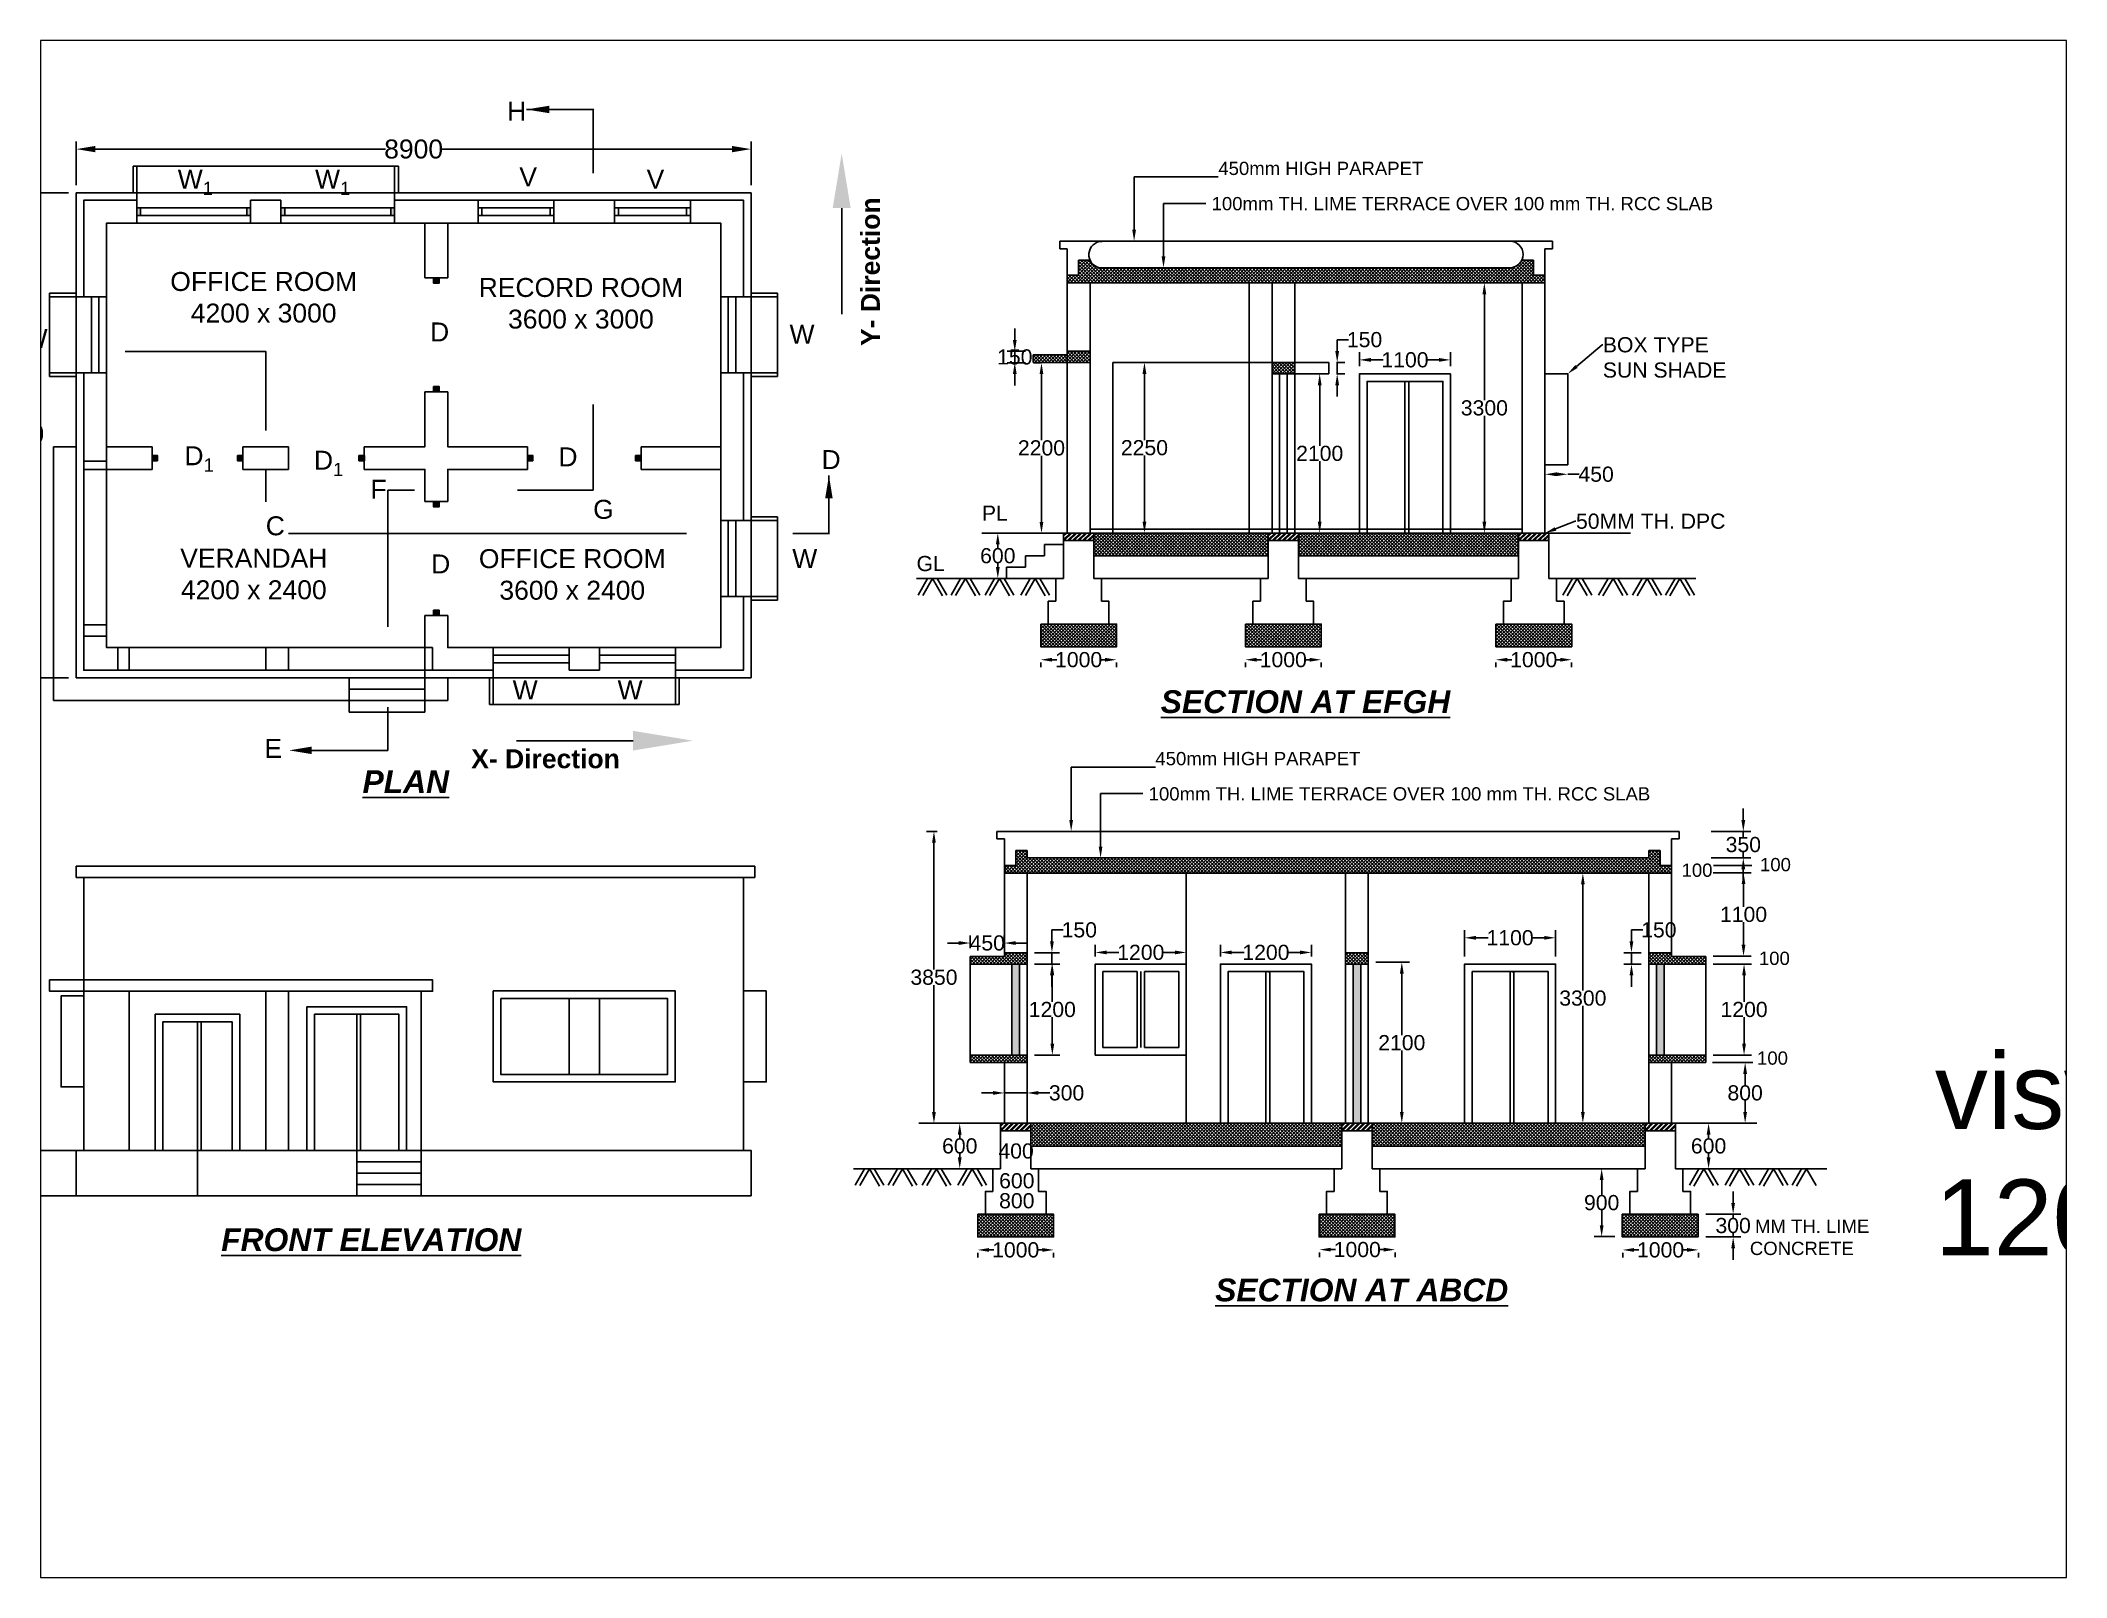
# Paper-space layout 'Layout1' of a CAD drawing. Header units: millimetres. Extents: x 26 to 231, y 20 to 176.
# The model-space entities are those that its viewports show. They can reach past a viewport. Long polylines and large blocks are cut down to what shows.
import ezdxf
from ezdxf import colors
from ezdxf.entities.mleader import LeaderData, LeaderLine
from ezdxf.math import Vec2, Vec3

# ---------------------------------------------------------------- set-up
doc = ezdxf.new("R2010")
doc.units = ezdxf.units.MM
doc.linetypes.add('HIDDEN', pattern=[9.525, 6.35, -3.175])
doc.styles.get("Standard").update_dxf_attribs({"font": 'arial.ttf'})
doc.dimstyles.new('ISO-25', dxfattribs={"dimtxt": 250, "dimasz": 250, "dimexe": 100, "dimexo": 100, "dimgap": 0, "dimtad": 0, "dimtih": 1, "dimtoh": 1, "dimtxsty": 'Standard', "dimcen": 2.5, "dimadec": 0, "dimazin": 0, "dimtfac": 1, "dimtmove": 0, "dimatfit": 3, "dimfxl": 1, "dimarcsym": 0})

psp = doc.layouts.get("Layout1")

msp = doc.modelspace()

# ---------------------------------------------------------------- texts
at = {"attachment_point": 1}
for s, width, heights, insert, char_height in [('H', 342.819, [0], (6667.453, 9940.961), 250), ('450mm HIGH PARAPET', 5143.37225, [0], (16047.436, 9149.529), 175), ('\\A1;W{\\H0.7x;\\S^ 1;}', 563.67574, [0], (2323.914, 9044.993), 250), ('\\A1;W{\\H0.7x;\\S^ 1;}', 563.67574, [0], (4134.939, 9044.993), 250), ('V', 342.819, [0], (6829.392, 9074.415), 250), ('V', 342.819, [0], (8507.904, 9044.993), 250), ('100mm TH. LIME TERRACE OVER 100 mm TH. RCC SLAB', 7668.56157, [548.78], (15958.947, 8684.469), 175), ('\\pxqc,t1;OFFICE ROOM \\P4200 x 3000', 2973.34574, [0], (1970.543, 7695.275), 250), ('\\pxqc;RECORD ROOM \\P3600 x 3000', 3884.88225, [0], (5698.449, 7616.24), 250), ('D', 342.819, [0], (5651.49, 7029.607), 250), ('W', 342.819, [0], (10392.549, 7000.185), 250), ('W', 342.819, [0], (277.307, 6941.342), 250), ('\\A1;D{\\H0.7x;\\S^ 1;}', 342.819, [0], (2412.256, 5396.703), 250), ('D', 342.819, [0], (7344.725, 5381.992), 250), ('D', 342.819, [0], (10814.383, 5346.096), 250), ('\\A1;D{\\H0.7x;\\S^ 1;}', 313.37141, [0], (4120.216, 5337.86), 250), ('F', 342.819, [0], (4865.39, 4954.272), 250), ('G', 342.819, [0], (7802.405, 4689.701), 250), ('PL', 342.819, [0], (12929.17, 4614.661), 200), ('C', 342.819, [0], (3484.571, 4472.534), 250), ('\\pxqc;VERANDAH\\P4200 x 2400', 3884.88225, [0], (1384.571, 4045.5), 250), ('\\pxqc;OFFICE ROOM \\P3600 x 2400', 3884.88225, [0], (5584.571, 4039.647), 250), ('W', 342.819, [0], (10428.592, 4040.54), 250), ('D', 342.819, [0], (5666.213, 3969.751), 250), ('GL', 342.819, [0], (12067.512, 3949.795), 200), ('W', 342.819, [0], (6741.05, 2307.425), 250), ('W', 342.819, [0], (8125.086, 2307.425), 250), ('{\\fArial|b1|i1|c0|p34;\\LSECTION AT EFGH}', 5154.87213, [1036.543], (15287.941, 2178.123), 300), ('E', 342.819, [0], (3467.782, 1536.266), 250), ('{\\fArial|b1|i0|c0|p34;X- Direction}', 2802.46865, [497.032], (6194.433, 1399.718), 250), ('450mm HIGH PARAPET', 5143.37225, [0], (15217.263, 1364.388), 175), ('{\\fArial|b1|i1|c0|p34;\\LPLAN}', 2283.47858, [0], (4761.187, 1124.247), 300), ('100mm TH. LIME TERRACE OVER 100 mm TH. RCC SLAB', 7668.56157, [548.78], (15128.774, 899.328), 175), ('100', 404.95214, [0], (22156.835, -107.468), 175), ('100', 404.95214, [0], (23191.071, -33.728), 175), ('100', 404.95214, [0], (23176.773, -1269.791), 175), ('100', 404.95214, [0], (23152.181, -2585.6), 175), ('400', 313.40786, [0], (13147.047, -3798.684), 200), ('600', 313.40786, [0], (13156.509, -4191.196), 200), ('800', 200, [0], (13156.509, -4454.983), 200), (' MM TH. LIME CONCRETE', 1668.63028, [672.17], (23057.497, -4804.311), 175), ('{\\fArial|b1|i1|c0|p34;\\LFRONT ELEVATION}', 4329.84766, [136.283], (2897.183, -4919.385), 300), ('{\\fArial|b1|i1|c0|p34;\\LSECTION AT ABCD}', 4329.84766, [136.283], (16005.899, -5581.52), 300)]:
    msp.add_mtext_dynamic_manual_height_columns(s, width=width, gutter_width=1500, heights=heights, dxfattribs=dict(at, insert=insert, char_height=char_height))
at = {"insert": (11333.363, 6719.133), "char_height": 250, "attachment_point": 1, "rotation": 90}
msp.add_mtext_dynamic_manual_height_columns('{\\fArial|b1|i0|c0|p34;Y- Direction}', width=2802.46865, gutter_width=1500, heights=[497.032], dxfattribs=at)
at = {"insert": (25497.109, -2607.208), "char_height": 1000, "attachment_point": 1}
msp.add_mtext('viswajeet sahu\\P120ce0079', dxfattribs=at)

# ---------------------------------------------------------------- blocks, each defined once
blk = doc.blocks.new('*D1')
at = {"color": 0, "lineweight": -2, "transparency": 16777216}
for p, q in [((985, 8841), (985, 9416)), ((9885, 8841), (9885, 9416)), ((1235, 9316), (5062, 9316)), ((9635, 9316), (5808, 9316))]:
    blk.add_line(p, q, dxfattribs=at)
at = {"color": 0, "transparency": 16777216}
for points in [[(1235, 9358), (1235, 9275), (985, 9316)], [(9635, 9358), (9635, 9275), (9885, 9316)]]:
    blk.add_solid(points, dxfattribs=at)
at = {"layer": 'Defpoints', "color": 0, "transparency": 16777216}
for p in [(9885, 9316), (985, 8741), (9885, 8741)]:
    blk.add_point(p, dxfattribs=at)
at = {"color": 0, "transparency": 16777216, "insert": (5435, 9316), "char_height": 250, "attachment_point": 5}
blk.add_mtext('8900', dxfattribs=at)
blk = doc.blocks.new('*D2')
at = {"color": 0, "lineweight": -2, "transparency": 16777216}
for p, q in [((885, 8741), (74, 8741)), ((174, 8491), (174, 5686)), ((174, 2591), (174, 5431)), ((885, 2341), (74, 2341))]:
    blk.add_line(p, q, dxfattribs=at)
at = {"color": 0, "transparency": 16777216}
for points in [[(133, 8491), (216, 8491), (174, 8741)], [(133, 2591), (216, 2591), (174, 2341)]]:
    blk.add_solid(points, dxfattribs=at)
at = {"layer": 'Defpoints', "color": 0, "transparency": 16777216}
for p in [(985, 8741), (174, 2341), (985, 2341)]:
    blk.add_point(p, dxfattribs=at)
at = {"color": 0, "transparency": 16777216, "insert": (174, 5559), "char_height": 250, "attachment_point": 5}
blk.add_mtext('6400', dxfattribs=at)
blk = doc.blocks.new('*D4')
at = {"color": 0, "lineweight": -2, "transparency": 16777216}
for p, q in [((17909, 6452), (17909, 6636)), ((18059, 6536), (18220, 6536)), ((18959, 6536), (18798, 6536)), ((19109, 6452), (19109, 6636))]:
    blk.add_line(p, q, dxfattribs=at)
at = {"color": 0, "transparency": 16777216}
for points in [[(18059, 6561), (18059, 6511), (17909, 6536)], [(18959, 6561), (18959, 6511), (19109, 6536)]]:
    blk.add_solid(points, dxfattribs=at)
at = {"layer": 'Defpoints', "color": 0, "transparency": 16777216}
for p in [(19109, 6536), (17909, 6352), (19109, 6352)]:
    blk.add_point(p, dxfattribs=at)
at = {"color": 0, "transparency": 16777216, "insert": (18509, 6536), "char_height": 200, "attachment_point": 5}
blk.add_mtext('1100', dxfattribs=at)
blk = doc.blocks.new('*D5')
at = {"color": 0, "lineweight": -2, "transparency": 16777216}
for p, q in [((17380, 6352), (17484, 6352)), ((17384, 6202), (17384, 5404)), ((17384, 4402), (17384, 5200)), ((17380, 4252), (17484, 4252))]:
    blk.add_line(p, q, dxfattribs=at)
at = {"color": 0, "transparency": 16777216}
for points in [[(17359, 6202), (17409, 6202), (17384, 6352)], [(17359, 4402), (17409, 4402), (17384, 4252)]]:
    blk.add_solid(points, dxfattribs=at)
at = {"layer": 'Defpoints', "color": 0, "transparency": 16777216}
for p in [(17280, 6352), (17280, 4252), (17384, 4252)]:
    blk.add_point(p, dxfattribs=at)
at = {"color": 0, "transparency": 16777216, "insert": (17384, 5302), "char_height": 200, "attachment_point": 5}
blk.add_mtext('2100', dxfattribs=at)
blk = doc.blocks.new('*D6')
at = {"color": 0, "lineweight": -2, "transparency": 16777216}
for p, q in [((15062, 6502), (15173, 6502)), ((15073, 6352), (15073, 5479)), ((15073, 4402), (15073, 5275)), ((15062, 4252), (15173, 4252))]:
    blk.add_line(p, q, dxfattribs=at)
at = {"color": 0, "transparency": 16777216}
for points in [[(15048, 6352), (15098, 6352), (15073, 6502)], [(15048, 4402), (15098, 4402), (15073, 4252)]]:
    blk.add_solid(points, dxfattribs=at)
at = {"layer": 'Defpoints', "color": 0, "transparency": 16777216}
for p in [(14962, 6502), (14962, 4252), (15073, 4252)]:
    blk.add_point(p, dxfattribs=at)
at = {"color": 0, "transparency": 16777216, "insert": (15073, 5377), "char_height": 200, "attachment_point": 5}
blk.add_mtext('2250', dxfattribs=at)
blk = doc.blocks.new('*D7')
at = {"color": 0, "lineweight": -2, "transparency": 16777216}
for p, q in [((13702, 6499), (13615, 6499)), ((13715, 6349), (13715, 5476)), ((13715, 4399), (13715, 5272)), ((13747, 4249), (13615, 4249))]:
    blk.add_line(p, q, dxfattribs=at)
at = {"color": 0, "transparency": 16777216}
for points in [[(13690, 6349), (13740, 6349), (13715, 6499)], [(13690, 4399), (13740, 4399), (13715, 4249)]]:
    blk.add_solid(points, dxfattribs=at)
at = {"layer": 'Defpoints', "color": 0, "transparency": 16777216}
for p in [(13802, 6499), (13715, 4249), (13847, 4249)]:
    blk.add_point(p, dxfattribs=at)
at = {"color": 0, "transparency": 16777216, "insert": (13715, 5374), "char_height": 200, "attachment_point": 5}
blk.add_mtext('2200', dxfattribs=at)
blk = doc.blocks.new('*D8')
at = {"color": 0, "lineweight": -2, "transparency": 16777216}
for p, q in [((13363, 6799), (13363, 6949)), ((13505, 6649), (13263, 6649)), ((13505, 6499), (13263, 6499)), ((13363, 6499), (13363, 6649)), ((13363, 6349), (13363, 6199))]:
    blk.add_line(p, q, dxfattribs=at)
at = {"color": 0, "transparency": 16777216}
for points in [[(13338, 6799), (13388, 6799), (13363, 6649)], [(13338, 6349), (13388, 6349), (13363, 6499)]]:
    blk.add_solid(points, dxfattribs=at)
at = {"layer": 'Defpoints', "color": 0, "transparency": 16777216}
for p in [(13363, 6649), (13605, 6649), (13605, 6499)]:
    blk.add_point(p, dxfattribs=at)
at = {"color": 0, "transparency": 16777216, "insert": (13363, 6574), "char_height": 200, "attachment_point": 5}
blk.add_mtext('150', dxfattribs=at)
blk = doc.blocks.new('*D9')
at = {"color": 0, "lineweight": -2, "transparency": 16777216}
for p, q in [((17615, 6652), (17615, 6802)), ((17615, 6802), (17765, 6802)), ((17605, 6502), (17715, 6502)), ((17615, 6352), (17615, 6502)), ((17605, 6352), (17715, 6352)), ((17615, 6202), (17615, 6052))]:
    blk.add_line(p, q, dxfattribs=at)
at = {"color": 0, "transparency": 16777216}
for points in [[(17590, 6652), (17640, 6652), (17615, 6502)], [(17590, 6202), (17640, 6202), (17615, 6352)]]:
    blk.add_solid(points, dxfattribs=at)
at = {"layer": 'Defpoints', "color": 0, "transparency": 16777216}
for p in [(17505, 6502), (17615, 6502), (17505, 6352)]:
    blk.add_point(p, dxfattribs=at)
at = {"color": 0, "transparency": 16777216, "insert": (17976, 6802), "char_height": 200, "attachment_point": 5}
blk.add_mtext('150', dxfattribs=at)
blk = doc.blocks.new('*D10')
at = {"color": 0, "lineweight": -2, "transparency": 16777216}
for p, q in [((19563, 7552), (19456, 7552)), ((19556, 7402), (19556, 6004)), ((19556, 4402), (19556, 5800)), ((19563, 4252), (19456, 4252))]:
    blk.add_line(p, q, dxfattribs=at)
at = {"color": 0, "transparency": 16777216}
for points in [[(19531, 7402), (19581, 7402), (19556, 7552)], [(19531, 4402), (19581, 4402), (19556, 4252)]]:
    blk.add_solid(points, dxfattribs=at)
at = {"layer": 'Defpoints', "color": 0, "transparency": 16777216}
for p in [(19663, 7552), (19556, 4252), (19663, 4252)]:
    blk.add_point(p, dxfattribs=at)
at = {"color": 0, "transparency": 16777216, "insert": (19556, 5902), "char_height": 200, "attachment_point": 5}
blk.add_mtext('3300', dxfattribs=at)
blk = doc.blocks.new('*D11')
at = {"color": 0, "lineweight": -2, "transparency": 16777216}
for p, q in [((20355, 5052), (20355, 4927)), ((20655, 5027), (20805, 5027))]:
    blk.add_line(p, q, dxfattribs=at)
at = {"color": 0, "transparency": 16777216}
for points in [[(20505, 5052), (20505, 5002), (20355, 5027)], [(20505, 5052), (20505, 5002), (20655, 5027)]]:
    blk.add_solid(points, dxfattribs=at)
at = {"layer": 'Defpoints', "color": 0, "transparency": 16777216}
for p in [(20355, 5152), (20655, 5027), (20655, 5027)]:
    blk.add_point(p, dxfattribs=at)
at = {"color": 0, "transparency": 16777216, "insert": (21030, 5027), "char_height": 200, "attachment_point": 5}
blk.add_mtext('450', dxfattribs=at)
blk = doc.blocks.new('*D12')
at = {"color": 0, "lineweight": -2, "transparency": 16777216}
for p, q in [((13705, 2544), (13705, 2481)), ((13855, 2581), (13917, 2581)), ((14555, 2581), (14494, 2581)), ((14705, 2544), (14705, 2481))]:
    blk.add_line(p, q, dxfattribs=at)
at = {"color": 0, "transparency": 16777216}
for points in [[(13855, 2606), (13855, 2556), (13705, 2581)], [(14555, 2606), (14555, 2556), (14705, 2581)]]:
    blk.add_solid(points, dxfattribs=at)
at = {"layer": 'Defpoints', "color": 0, "transparency": 16777216}
for p in [(13705, 2644), (14705, 2644), (14705, 2581)]:
    blk.add_point(p, dxfattribs=at)
at = {"color": 0, "transparency": 16777216, "insert": (14205, 2581), "char_height": 200, "attachment_point": 5}
blk.add_mtext('1000', dxfattribs=at)
blk = doc.blocks.new('*D13')
at = {"color": 0, "lineweight": -2, "transparency": 16777216}
for p, q in [((16404, 2544), (16404, 2481)), ((16554, 2581), (16615, 2581)), ((17254, 2581), (17193, 2581)), ((17404, 2544), (17404, 2481))]:
    blk.add_line(p, q, dxfattribs=at)
at = {"color": 0, "transparency": 16777216}
for points in [[(16554, 2606), (16554, 2556), (16404, 2581)], [(17254, 2606), (17254, 2556), (17404, 2581)]]:
    blk.add_solid(points, dxfattribs=at)
at = {"layer": 'Defpoints', "color": 0, "transparency": 16777216}
for p in [(16404, 2644), (17404, 2644), (17404, 2581)]:
    blk.add_point(p, dxfattribs=at)
at = {"color": 0, "transparency": 16777216, "insert": (16904, 2581), "char_height": 200, "attachment_point": 5}
blk.add_mtext('1000', dxfattribs=at)
blk = doc.blocks.new('*D14')
at = {"color": 0, "lineweight": -2, "transparency": 16777216}
for p, q in [((19707, 2544), (19707, 2481)), ((19857, 2581), (19919, 2581)), ((20557, 2581), (20496, 2581)), ((20707, 2544), (20707, 2481))]:
    blk.add_line(p, q, dxfattribs=at)
at = {"color": 0, "transparency": 16777216}
for points in [[(19857, 2606), (19857, 2556), (19707, 2581)], [(20557, 2606), (20557, 2556), (20707, 2581)]]:
    blk.add_solid(points, dxfattribs=at)
at = {"layer": 'Defpoints', "color": 0, "transparency": 16777216}
for p in [(19707, 2644), (20707, 2644), (20707, 2581)]:
    blk.add_point(p, dxfattribs=at)
at = {"color": 0, "transparency": 16777216, "insert": (20207, 2581), "char_height": 200, "attachment_point": 5}
blk.add_mtext('1000', dxfattribs=at)
blk = doc.blocks.new('*D15')
at = {"color": 0, "lineweight": -2, "transparency": 16777216}
for p, q in [((12875, -5241), (12875, -5304)), ((13025, -5204), (13086, -5204)), ((13725, -5204), (13664, -5204)), ((13875, -5241), (13875, -5304))]:
    blk.add_line(p, q, dxfattribs=at)
at = {"color": 0, "transparency": 16777216}
for points in [[(13025, -5179), (13025, -5229), (12875, -5204)], [(13725, -5179), (13725, -5229), (13875, -5204)]]:
    blk.add_solid(points, dxfattribs=at)
at = {"layer": 'Defpoints', "color": 0, "transparency": 16777216}
for p in [(12875, -5141), (13875, -5141), (13875, -5204)]:
    blk.add_point(p, dxfattribs=at)
at = {"color": 0, "transparency": 16777216, "insert": (13375, -5204), "char_height": 200, "attachment_point": 5}
blk.add_mtext('1000', dxfattribs=at)
blk = doc.blocks.new('*D16')
at = {"color": 0, "lineweight": -2, "transparency": 16777216}
for p, q in [((17380, -5237), (17380, -5300)), ((17530, -5200), (17591, -5200)), ((18230, -5200), (18169, -5200)), ((18380, -5237), (18380, -5300))]:
    blk.add_line(p, q, dxfattribs=at)
at = {"color": 0, "transparency": 16777216}
for points in [[(17530, -5175), (17530, -5225), (17380, -5200)], [(18230, -5175), (18230, -5225), (18380, -5200)]]:
    blk.add_solid(points, dxfattribs=at)
at = {"layer": 'Defpoints', "color": 0, "transparency": 16777216}
for p in [(17380, -5137), (18380, -5137), (18380, -5200)]:
    blk.add_point(p, dxfattribs=at)
at = {"color": 0, "transparency": 16777216, "insert": (17880, -5200), "char_height": 200, "attachment_point": 5}
blk.add_mtext('1000', dxfattribs=at)
blk = doc.blocks.new('*D17')
at = {"color": 0, "lineweight": -2, "transparency": 16777216}
for p, q in [((21380, -5241), (21380, -5304)), ((21530, -5204), (21591, -5204)), ((22230, -5204), (22169, -5204)), ((22380, -5241), (22380, -5304))]:
    blk.add_line(p, q, dxfattribs=at)
at = {"color": 0, "transparency": 16777216}
for points in [[(21530, -5179), (21530, -5229), (21380, -5204)], [(22230, -5179), (22230, -5229), (22380, -5204)]]:
    blk.add_solid(points, dxfattribs=at)
at = {"layer": 'Defpoints', "color": 0, "transparency": 16777216}
for p in [(21380, -5141), (22380, -5141), (22380, -5204)]:
    blk.add_point(p, dxfattribs=at)
at = {"color": 0, "transparency": 16777216, "insert": (21880, -5204), "char_height": 200, "attachment_point": 5}
blk.add_mtext('1000', dxfattribs=at)
blk = doc.blocks.new('*D18')
at = {"color": 0, "lineweight": -2, "transparency": 16777216}
for p, q in [((13136, 4252), (13239, 4252)), ((13139, 4102), (13139, 4054)), ((13139, 3802), (13139, 3850)), ((13136, 3652), (13239, 3652))]:
    blk.add_line(p, q, dxfattribs=at)
at = {"color": 0, "transparency": 16777216}
for points in [[(13114, 4102), (13164, 4102), (13139, 4252)], [(13114, 3802), (13164, 3802), (13139, 3652)]]:
    blk.add_solid(points, dxfattribs=at)
at = {"layer": 'Defpoints', "color": 0, "transparency": 16777216}
for p in [(13036, 4252), (13139, 4252), (13036, 3652)]:
    blk.add_point(p, dxfattribs=at)
at = {"color": 0, "transparency": 16777216, "insert": (13139, 3952), "char_height": 200, "attachment_point": 5}
blk.add_mtext('600', dxfattribs=at)
blk = doc.blocks.new('*D19')
at = {"color": 0, "lineweight": -2, "transparency": 16777216}
for p, q in [((16075, -1333), (16075, -1180)), ((16225, -1280), (16386, -1280)), ((17125, -1280), (16964, -1280)), ((17275, -1333), (17275, -1180))]:
    blk.add_line(p, q, dxfattribs=at)
at = {"color": 0, "transparency": 16777216}
for points in [[(16225, -1255), (16225, -1305), (16075, -1280)], [(17125, -1255), (17125, -1305), (17275, -1280)]]:
    blk.add_solid(points, dxfattribs=at)
at = {"layer": 'Defpoints', "color": 0, "transparency": 16777216}
for p in [(17275, -1280), (16075, -1433), (17275, -1433)]:
    blk.add_point(p, dxfattribs=at)
at = {"color": 0, "transparency": 16777216, "insert": (16675, -1280), "char_height": 200, "attachment_point": 5}
blk.add_mtext('1200', dxfattribs=at)
blk = doc.blocks.new('*D20')
at = {"color": 0, "lineweight": -2, "transparency": 16777216}
for p, q in [((14425, -1333), (14425, -1180)), ((14575, -1280), (14736, -1280)), ((15475, -1280), (15314, -1280)), ((15625, -1333), (15625, -1180))]:
    blk.add_line(p, q, dxfattribs=at)
at = {"color": 0, "transparency": 16777216}
for points in [[(14575, -1255), (14575, -1305), (14425, -1280)], [(15475, -1255), (15475, -1305), (15625, -1280)]]:
    blk.add_solid(points, dxfattribs=at)
at = {"layer": 'Defpoints', "color": 0, "transparency": 16777216}
for p in [(15625, -1280), (14425, -1433), (15625, -1433)]:
    blk.add_point(p, dxfattribs=at)
at = {"color": 0, "transparency": 16777216, "insert": (15025, -1280), "char_height": 200, "attachment_point": 5}
blk.add_mtext('1200', dxfattribs=at)
blk = doc.blocks.new('*D21')
at = {"color": 0, "lineweight": -2, "transparency": 16777216}
for p, q in [((13625, -1433), (13958, -1433)), ((13858, -1583), (13858, -1931)), ((13858, -2483), (13858, -2135)), ((13625, -2633), (13958, -2633))]:
    blk.add_line(p, q, dxfattribs=at)
at = {"color": 0, "transparency": 16777216}
for points in [[(13833, -1583), (13883, -1583), (13858, -1433)], [(13833, -2483), (13883, -2483), (13858, -2633)]]:
    blk.add_solid(points, dxfattribs=at)
at = {"layer": 'Defpoints', "color": 0, "transparency": 16777216}
for p in [(13525, -1433), (13525, -2633), (13858, -2633)]:
    blk.add_point(p, dxfattribs=at)
at = {"color": 0, "transparency": 16777216, "insert": (13858, -2033), "char_height": 200, "attachment_point": 5}
blk.add_mtext('1200', dxfattribs=at)
blk = doc.blocks.new('*D22')
at = {"color": 0, "lineweight": -2, "transparency": 16777216}
for p, q in [((13853, -1133), (13853, -983)), ((13853, -983), (14003, -983)), ((13625, -1283), (13953, -1283)), ((13853, -1433), (13853, -1283)), ((13625, -1433), (13953, -1433)), ((13853, -1583), (13853, -1733))]:
    blk.add_line(p, q, dxfattribs=at)
at = {"color": 0, "transparency": 16777216}
for points in [[(13828, -1133), (13878, -1133), (13853, -1283)], [(13828, -1583), (13878, -1583), (13853, -1433)]]:
    blk.add_solid(points, dxfattribs=at)
at = {"layer": 'Defpoints', "color": 0, "transparency": 16777216}
for p in [(13525, -1283), (13853, -1283), (13525, -1433)]:
    blk.add_point(p, dxfattribs=at)
at = {"color": 0, "transparency": 16777216, "insert": (14214, -983), "char_height": 200, "attachment_point": 5}
blk.add_mtext('150', dxfattribs=at)
blk = doc.blocks.new('*D23')
at = {"color": 0, "lineweight": -2, "transparency": 16777216}
for p, q in [((12775, -1224), (12775, -1056)), ((13225, -1224), (13225, -1056)), ((12625, -1156), (12475, -1156)), ((12775, -1156), (12776, -1156)), ((13225, -1156), (13225, -1156)), ((13375, -1156), (13525, -1156))]:
    blk.add_line(p, q, dxfattribs=at)
at = {"color": 0, "transparency": 16777216}
for points in [[(12625, -1131), (12625, -1181), (12775, -1156)], [(13375, -1131), (13375, -1181), (13225, -1156)]]:
    blk.add_solid(points, dxfattribs=at)
at = {"layer": 'Defpoints', "color": 0, "transparency": 16777216}
for p in [(12775, -1156), (12775, -1324), (13225, -1324)]:
    blk.add_point(p, dxfattribs=at)
at = {"color": 0, "transparency": 16777216, "insert": (13000, -1156), "char_height": 200, "attachment_point": 5}
blk.add_mtext('450', dxfattribs=at)
blk = doc.blocks.new('*D24')
at = {"color": 0, "lineweight": -2, "transparency": 16777216}
for p, q in [((12339, 317), (12197, 317)), ((12297, 167), (12297, -1506)), ((12297, -3383), (12297, -1710)), ((12339, -3533), (12197, -3533))]:
    blk.add_line(p, q, dxfattribs=at)
at = {"color": 0, "transparency": 16777216}
for points in [[(12272, 167), (12322, 167), (12297, 317)], [(12272, -3383), (12322, -3383), (12297, -3533)]]:
    blk.add_solid(points, dxfattribs=at)
at = {"layer": 'Defpoints', "color": 0, "transparency": 16777216}
for p in [(12439, 317), (12297, -3533), (12439, -3533)]:
    blk.add_point(p, dxfattribs=at)
at = {"color": 0, "transparency": 16777216, "insert": (12297, -1608), "char_height": 200, "attachment_point": 5}
blk.add_mtext('3850', dxfattribs=at)
blk = doc.blocks.new('*D25')
at = {"color": 0, "lineweight": -2, "transparency": 16777216}
for p, q in [((12637, -3683), (12637, -3731)), ((12637, -3983), (12637, -3935))]:
    blk.add_line(p, q, dxfattribs=at)
at = {"color": 0, "transparency": 16777216}
for points in [[(12612, -3683), (12662, -3683), (12637, -3533)], [(12612, -3983), (12662, -3983), (12637, -4133)]]:
    blk.add_solid(points, dxfattribs=at)
at = {"layer": 'Defpoints', "color": 0, "transparency": 16777216}
for p in [(12637, -3533), (12637, -4133), (12637, -4133)]:
    blk.add_point(p, dxfattribs=at)
at = {"color": 0, "transparency": 16777216, "insert": (12637, -3833), "char_height": 200, "attachment_point": 5}
blk.add_mtext('600', dxfattribs=at)
blk = doc.blocks.new('*D26')
at = {"color": 0, "lineweight": -2, "transparency": 16777216}
for p, q in [((13075, -3133), (12925, -3133)), ((13225, -3133), (13525, -3133)), ((13675, -3133), (13825, -3133))]:
    blk.add_line(p, q, dxfattribs=at)
at = {"color": 0, "transparency": 16777216}
for points in [[(13075, -3108), (13075, -3158), (13225, -3133)], [(13675, -3108), (13675, -3158), (13525, -3133)]]:
    blk.add_solid(points, dxfattribs=at)
at = {"layer": 'Defpoints', "color": 0, "transparency": 16777216}
for p in [(13225, -3133), (13525, -3133), (13525, -3133)]:
    blk.add_point(p, dxfattribs=at)
at = {"color": 0, "transparency": 16777216, "insert": (14046, -3133), "char_height": 200, "attachment_point": 5}
blk.add_mtext('300', dxfattribs=at)
blk = doc.blocks.new('*D27')
at = {"color": 0, "lineweight": -2, "transparency": 16777216}
for p, q in [((21275, -4133), (21003, -4133)), ((21103, -4283), (21103, -4479)), ((21103, -4878), (21103, -4683)), ((21275, -5028), (21003, -5028))]:
    blk.add_line(p, q, dxfattribs=at)
at = {"color": 0, "transparency": 16777216}
for points in [[(21078, -4283), (21128, -4283), (21103, -4133)], [(21078, -4878), (21128, -4878), (21103, -5028)]]:
    blk.add_solid(points, dxfattribs=at)
at = {"layer": 'Defpoints', "color": 0, "transparency": 16777216}
for p in [(21103, -4133), (21375, -4133), (21375, -5028)]:
    blk.add_point(p, dxfattribs=at)
at = {"color": 0, "transparency": 16777216, "insert": (21103, -4581), "char_height": 200, "attachment_point": 5}
blk.add_mtext('900', dxfattribs=at)
blk = doc.blocks.new('*D28')
at = {"color": 0, "lineweight": -2, "transparency": 16777216}
for p, q in [((22513, -3683), (22513, -3731)), ((22589, -3533), (22613, -3533)), ((22513, -3983), (22513, -3935))]:
    blk.add_line(p, q, dxfattribs=at)
at = {"color": 0, "transparency": 16777216}
for points in [[(22488, -3683), (22538, -3683), (22513, -3533)], [(22488, -3983), (22538, -3983), (22513, -4133)]]:
    blk.add_solid(points, dxfattribs=at)
at = {"layer": 'Defpoints', "color": 0, "transparency": 16777216}
for p in [(22489, -3533), (22513, -4133), (22513, -4133)]:
    blk.add_point(p, dxfattribs=at)
at = {"color": 0, "transparency": 16777216, "insert": (22513, -3833), "char_height": 200, "attachment_point": 5}
blk.add_mtext('600', dxfattribs=at)
blk = doc.blocks.new('*D29')
at = {"color": 0, "lineweight": -2, "transparency": 16777216}
for p, q in [((22563, -2733), (23095, -2733)), ((22995, -2883), (22995, -3031)), ((22995, -3383), (22995, -3235)), ((22563, -3533), (23095, -3533))]:
    blk.add_line(p, q, dxfattribs=at)
at = {"color": 0, "transparency": 16777216}
for points in [[(22970, -2883), (23020, -2883), (22995, -2733)], [(22970, -3383), (23020, -3383), (22995, -3533)]]:
    blk.add_solid(points, dxfattribs=at)
at = {"layer": 'Defpoints', "color": 0, "transparency": 16777216}
for p in [(22463, -2733), (22463, -3533), (22995, -3533)]:
    blk.add_point(p, dxfattribs=at)
at = {"color": 0, "transparency": 16777216, "insert": (22995, -3133), "char_height": 200, "attachment_point": 5}
blk.add_mtext('800', dxfattribs=at)
blk = doc.blocks.new('*D30')
at = {"color": 0, "lineweight": -2, "transparency": 16777216}
for p, q in [((22575, -1433), (23081, -1433)), ((22981, -1583), (22981, -1931)), ((22981, -2483), (22981, -2135)), ((22575, -2633), (23081, -2633))]:
    blk.add_line(p, q, dxfattribs=at)
at = {"color": 0, "transparency": 16777216}
for points in [[(22956, -1583), (23006, -1583), (22981, -1433)], [(22956, -2483), (23006, -2483), (22981, -2633)]]:
    blk.add_solid(points, dxfattribs=at)
at = {"layer": 'Defpoints', "color": 0, "transparency": 16777216}
for p in [(22475, -1433), (22981, -1433), (22475, -2633)]:
    blk.add_point(p, dxfattribs=at)
at = {"color": 0, "transparency": 16777216, "insert": (22981, -2033), "char_height": 200, "attachment_point": 5}
blk.add_mtext('1200', dxfattribs=at)
blk = doc.blocks.new('*D31')
at = {"color": 0, "lineweight": -2, "transparency": 16777216}
for p, q in [((22575, -229), (23074, -229)), ((22974, -379), (22974, -677)), ((22974, -1179), (22974, -881)), ((22575, -1329), (23074, -1329))]:
    blk.add_line(p, q, dxfattribs=at)
at = {"color": 0, "transparency": 16777216}
for points in [[(22949, -379), (22999, -379), (22974, -229)], [(22949, -1179), (22999, -1179), (22974, -1329)]]:
    blk.add_solid(points, dxfattribs=at)
at = {"layer": 'Defpoints', "color": 0, "transparency": 16777216}
for p in [(22475, -229), (22974, -229), (22475, -1329)]:
    blk.add_point(p, dxfattribs=at)
at = {"color": 0, "transparency": 16777216, "insert": (22974, -779), "char_height": 200, "attachment_point": 5}
blk.add_mtext('1100', dxfattribs=at)
blk = doc.blocks.new('*D32')
at = {"color": 0, "lineweight": -2, "transparency": 16777216}
for p, q in [((22971, 467), (22971, 617)), ((22546, 317), (23071, 317)), ((22971, 317), (22971, 244)), ((22971, -33), (22971, 40)), ((22546, -33), (23071, -33)), ((22971, -183), (22971, -333))]:
    blk.add_line(p, q, dxfattribs=at)
at = {"color": 0, "transparency": 16777216}
for points in [[(22946, 467), (22996, 467), (22971, 317)], [(22946, -183), (22996, -183), (22971, -33)]]:
    blk.add_solid(points, dxfattribs=at)
at = {"layer": 'Defpoints', "color": 0, "transparency": 16777216}
for p in [(22446, 317), (22446, -33), (22971, -33)]:
    blk.add_point(p, dxfattribs=at)
at = {"color": 0, "transparency": 16777216, "insert": (22971, 142), "char_height": 200, "attachment_point": 5}
blk.add_mtext('350', dxfattribs=at)
blk = doc.blocks.new('*D33')
at = {"color": 0, "lineweight": -2, "transparency": 16777216}
for p, q in [((19295, -1333), (19295, -987)), ((20495, -1333), (20495, -987)), ((19445, -1087), (19606, -1087)), ((20345, -1087), (20184, -1087))]:
    blk.add_line(p, q, dxfattribs=at)
at = {"color": 0, "transparency": 16777216}
for points in [[(19445, -1062), (19445, -1112), (19295, -1087)], [(20345, -1062), (20345, -1112), (20495, -1087)]]:
    blk.add_solid(points, dxfattribs=at)
at = {"layer": 'Defpoints', "color": 0, "transparency": 16777216}
for p in [(19295, -1087), (19295, -1433), (20495, -1433)]:
    blk.add_point(p, dxfattribs=at)
at = {"color": 0, "transparency": 16777216, "insert": (19895, -1087), "char_height": 200, "attachment_point": 5}
blk.add_mtext('1100', dxfattribs=at)
blk = doc.blocks.new('*D34')
at = {"color": 0, "lineweight": -2, "transparency": 16777216}
for p, q in [((20932, -233), (20955, -233)), ((20855, -383), (20855, -1781)), ((20855, -3383), (20855, -1985)), ((20910, -3533), (20955, -3533))]:
    blk.add_line(p, q, dxfattribs=at)
at = {"color": 0, "transparency": 16777216}
for points in [[(20830, -383), (20880, -383), (20855, -233)], [(20830, -3383), (20880, -3383), (20855, -3533)]]:
    blk.add_solid(points, dxfattribs=at)
at = {"layer": 'Defpoints', "color": 0, "transparency": 16777216}
for p in [(20832, -233), (20855, -233), (20810, -3533)]:
    blk.add_point(p, dxfattribs=at)
at = {"color": 0, "transparency": 16777216, "insert": (20855, -1883), "char_height": 200, "attachment_point": 5}
blk.add_mtext('3300', dxfattribs=at)
blk = doc.blocks.new('*D35')
at = {"color": 0, "lineweight": -2, "transparency": 16777216}
for p, q in [((21496, -1133), (21496, -983)), ((21496, -983), (21646, -983)), ((21625, -1283), (21396, -1283)), ((21496, -1433), (21496, -1283)), ((21625, -1433), (21396, -1433)), ((21496, -1583), (21496, -1733))]:
    blk.add_line(p, q, dxfattribs=at)
at = {"color": 0, "transparency": 16777216}
for points in [[(21471, -1133), (21521, -1133), (21496, -1283)], [(21471, -1583), (21521, -1583), (21496, -1433)]]:
    blk.add_solid(points, dxfattribs=at)
at = {"layer": 'Defpoints', "color": 0, "transparency": 16777216}
for p in [(21496, -1283), (21725, -1283), (21725, -1433)]:
    blk.add_point(p, dxfattribs=at)
at = {"color": 0, "transparency": 16777216, "insert": (21857, -983), "char_height": 200, "attachment_point": 5}
blk.add_mtext('150', dxfattribs=at)
blk = doc.blocks.new('*D36')
at = {"color": 0, "lineweight": -2, "transparency": 16777216}
for p, q in [((18125, -1409), (18567, -1409)), ((18467, -1559), (18467, -2369)), ((18467, -3383), (18467, -2573)), ((18125, -3533), (18567, -3533))]:
    blk.add_line(p, q, dxfattribs=at)
at = {"color": 0, "transparency": 16777216}
for points in [[(18442, -1559), (18492, -1559), (18467, -1409)], [(18442, -3383), (18492, -3383), (18467, -3533)]]:
    blk.add_solid(points, dxfattribs=at)
at = {"layer": 'Defpoints', "color": 0, "transparency": 16777216}
for p in [(18025, -1409), (18467, -1409), (18025, -3533)]:
    blk.add_point(p, dxfattribs=at)
at = {"color": 0, "transparency": 16777216, "insert": (18467, -2471), "char_height": 200, "attachment_point": 5}
blk.add_mtext('2100', dxfattribs=at)
blk = doc.blocks.new('*D37')
at = {"color": 0, "lineweight": -2, "transparency": 16777216}
for p, q in [((22837, -4583), (22837, -4433)), ((22475, -4733), (22937, -4733)), ((22837, -4733), (22837, -4781)), ((22475, -5033), (22937, -5033)), ((22837, -5033), (22837, -4985)), ((22837, -5183), (22837, -5333))]:
    blk.add_line(p, q, dxfattribs=at)
at = {"color": 0, "transparency": 16777216}
for points in [[(22812, -4583), (22862, -4583), (22837, -4733)], [(22812, -5183), (22862, -5183), (22837, -5033)]]:
    blk.add_solid(points, dxfattribs=at)
at = {"layer": 'Defpoints', "color": 0, "transparency": 16777216}
for p in [(22375, -4733), (22837, -4733), (22375, -5033)]:
    blk.add_point(p, dxfattribs=at)
at = {"color": 0, "transparency": 16777216, "insert": (22837, -4883), "char_height": 200, "attachment_point": 5}
blk.add_mtext('300', dxfattribs=at)

# ---------------------------------------------------------------- dimensions: what is measured, and where the dimension line sits
dim = msp.add_linear_dim(base=(9884.571, 9316.293), p1=(984.571, 8741.24), p2=(9884.571, 8741.24), dimstyle='ISO-25')
dim.commit()
dim.dimension.update_dxf_attribs({"geometry": '*D1', "text_midpoint": (5434.571, 9316.293), "dimtype": 160})
dim = msp.add_linear_dim(base=(174.241, 2341.24), p1=(984.571, 8741.24), p2=(984.571, 2341.24), angle=90, dimstyle='ISO-25')
dim.commit()
dim.dimension.update_dxf_attribs({"geometry": '*D2', "text_midpoint": (174.241, 5558.607), "dimtype": 160})
for base, p1, p2, picture, middle in [((19555.644, 4252.045), (19662.645, 7552.045), (19662.645, 4252.045), '*D10', (19555.644, 5902.045)), ((17614.988, 6502.045), (17505.417, 6352.045), (17505.417, 6502.045), '*D9', (17976.174, 6802.045)), ((17384.407, 4252.045), (17280.417, 6352.045), (17280.417, 4252.045), '*D5', (17384.407, 5302.045)), ((13139.143, 4252.045), (13036.465, 3652.045), (13036.465, 4252.045), '*D18', (13139.143, 3952.045)), ((12297.256, -3533.096), (12439.128, 316.904), (12439.128, -3533.096), '*D24', (12297.256, -1608.096)), ((20854.738, -233.096), (20810.081, -3533.096), (20832.288, -233.096), '*D34', (20854.738, -1883.096)), ((22973.987, -229.119), (22475.244, -1329.119), (22475.244, -229.119), '*D31', (22973.987, -779.119)), ((13852.559, -1283.096), (13525.244, -1433.096), (13525.244, -1283.096), '*D22', (14213.746, -983.096)), ((22980.982, -1433.096), (22475.244, -2633.096), (22475.244, -1433.096), '*D30', (22980.982, -2033.096)), ((12637.12, -4133.096), (12637.12, -3533.096), (12637.12, -4133.096), '*D25', (12637.12, -3833.096)), ((22513.41, -4133.096), (22488.951, -3533.096), (22513.41, -4133.096), '*D28', (22513.41, -3833.096)), ((22836.965, -4733.096), (22375.244, -5033.096), (22375.244, -4733.096), '*D37', (22836.965, -4883.096))]:
    dim = msp.add_linear_dim(base=base, p1=p1, p2=p2, angle=90, dimstyle='ISO-25', override={"dimtxt": 200, "dimasz": 150})
    dim.commit()
    dim.dimension.update_dxf_attribs({"geometry": picture, "text_midpoint": middle})
for base, p1, p2, picture, middle in [((13362.995, 6648.822), (13605.417, 6498.822), (13605.417, 6648.822), '*D8', (13362.995, 6573.822)), ((15073.122, 4252.045), (14962.125, 6502.045), (14962.125, 4252.045), '*D6', (15073.122, 5377.045)), ((22970.539, -33.096), (22446.4, 316.904), (22446.4, -33.096), '*D32', (22970.539, 141.904)), ((21495.822, -1283.096), (21725.244, -1433.096), (21725.244, -1283.096), '*D35', (21857.009, -983.096)), ((13857.776, -2633.096), (13525.244, -1433.096), (13525.244, -2633.096), '*D21', (13857.776, -2033.096)), ((22994.761, -3533.096), (22463.205, -2733.096), (22463.205, -3533.096), '*D29', (22994.761, -3133.096))]:
    dim = msp.add_linear_dim(base=base, p1=p1, p2=p2, angle=90, dimstyle='ISO-25', override={"dimtxt": 200, "dimasz": 150})
    dim.commit()
    dim.dimension.update_dxf_attribs({"geometry": picture, "text_midpoint": middle, "dimtype": 160})
for base, p1, p2, text, picture, middle in [((13714.585, 4248.822), (13802.015, 6498.822), (13846.916, 4248.822), '2200', '*D7', (13714.585, 5373.822)), ((21103.387, -4133.096), (21375.244, -5028.292), (21375.244, -4133.096), '900', '*D27', (21103.387, -4580.694))]:
    dim = msp.add_linear_dim(base=base, p1=p1, p2=p2, angle=90, text=text, dimstyle='ISO-25', override={"dimtxt": 200, "dimasz": 150})
    dim.commit()
    dim.dimension.update_dxf_attribs({"geometry": picture, "text_midpoint": middle})
for base, p1, p2, text, picture, middle in [((19109.17, 6535.716), (17909.17, 6352.045), (19109.17, 6352.045), '1100', '*D4', (18509.17, 6535.716)), ((20655.417, 5027.357), (20355.417, 5152.045), (20655.417, 5027.357), '450', '*D11', (21030.042, 5027.357)), ((19295.242, -1086.686), (20495.242, -1433.096), (19295.242, -1433.096), '1100', '*D33', (19895.242, -1086.686))]:
    dim = msp.add_linear_dim(base=base, p1=p1, p2=p2, text=text, dimstyle='ISO-25', override={"dimtxt": 200, "dimasz": 150})
    dim.commit()
    dim.dimension.update_dxf_attribs({"geometry": picture, "text_midpoint": middle})
for base, p1, p2, picture, middle in [((14705.417, 2581.471), (13705.417, 2643.693), (14705.417, 2643.693), '*D12', (14205.417, 2581.471)), ((17404.292, 2581.471), (16404.292, 2643.693), (17404.292, 2643.693), '*D13', (16904.292, 2581.471)), ((20707.47, 2581.471), (19707.47, 2643.693), (20707.47, 2643.693), '*D14', (20207.47, 2581.471)), ((12775.244, -1155.749), (13225.244, -1323.519), (12775.244, -1323.519), '*D23', (13000.244, -1155.749)), ((13525.244, -3133.096), (13225.244, -3133.096), (13525.244, -3133.096), '*D26', (14045.776, -3133.096)), ((13875.244, -5203.67), (12875.244, -5141.449), (13875.244, -5141.449), '*D15', (13375.244, -5203.67)), ((18379.714, -5199.55), (17379.714, -5137.329), (18379.714, -5137.329), '*D16', (17879.714, -5199.55)), ((22380.048, -5203.67), (21380.048, -5141.449), (22380.048, -5141.449), '*D17', (21880.048, -5203.67))]:
    dim = msp.add_linear_dim(base=base, p1=p1, p2=p2, dimstyle='ISO-25', override={"dimtxt": 200, "dimasz": 150})
    dim.commit()
    dim.dimension.update_dxf_attribs({"geometry": picture, "text_midpoint": middle})
for base, p1, p2, picture, middle in [((15625.244, -1280.05), (14425.244, -1433.096), (15625.244, -1433.096), '*D20', (15025.244, -1280.05)), ((17275.244, -1280.05), (16075.244, -1433.096), (17275.244, -1433.096), '*D19', (16675.244, -1280.05))]:
    dim = msp.add_linear_dim(base=base, p1=p1, p2=p2, dimstyle='ISO-25', override={"dimtxt": 200, "dimasz": 150})
    dim.commit()
    dim.dimension.update_dxf_attribs({"geometry": picture, "text_midpoint": middle, "dimtype": 160})
dim = msp.add_linear_dim(base=(18466.888, -1408.885), p1=(18025.244, -3533.096), p2=(18025.244, -1408.885), angle=90, text='2100', dimstyle='ISO-25', override={"dimtxt": 200, "dimasz": 150})
dim.commit()
dim.dimension.update_dxf_attribs({"geometry": '*D36', "text_midpoint": (18466.888, -2470.991), "dimtype": 160})

# ---------------------------------------------------------------- hatches: boundary and pattern name
h = msp.add_hatch(color=256)
h.dxf.hatch_style = 1
h.paths.add_polyline_path([(1834.571, 8541.24), (1784.571, 8541.24), (1784.571, 8441.24), (1834.571, 8441.24)])
h.paths.add_polyline_path([(3284.571, 8541.24), (3234.571, 8541.24), (3234.571, 8441.24), (3284.571, 8441.24)])
h.paths.add_polyline_path([(3734.571, 8541.24), (3684.571, 8541.24), (3684.571, 8441.24), (3734.571, 8441.24)])
h.paths.add_polyline_path([(5184.571, 8541.24), (5134.571, 8541.24), (5134.571, 8441.24), (5184.571, 8441.24)])
h = msp.add_hatch(color=256)
h.dxf.hatch_style = 1
h.paths.add_polyline_path([(5770.694, 7547.098), (5770.694, 7616.24), (5698.449, 7616.24), (5698.449, 7547.098)])
h = msp.add_hatch(color=256)
h.dxf.hatch_style = 1
h.paths.add_polyline_path([(5770.694, 6116.24), (5770.694, 6185.383), (5698.449, 6185.383), (5698.449, 6116.24)])
h = msp.add_hatch(color=256)
h.dxf.hatch_style = 1
h.paths.add_polyline_path([(2056.816, 5206.669), (2056.816, 5275.811), (1984.571, 5275.811), (1984.571, 5206.669)])
h = msp.add_hatch(color=256)
h.dxf.hatch_style = 1
h.paths.add_polyline_path([(3184.571, 5206.669), (3184.571, 5275.811), (3112.326, 5275.811), (3112.326, 5206.669)])
h = msp.add_hatch(color=256)
h.dxf.hatch_style = 1
h.paths.add_polyline_path([(4786.114, 5206.669), (4786.114, 5275.811), (4713.869, 5275.811), (4713.869, 5206.669)])
h = msp.add_hatch(color=256)
h.dxf.hatch_style = 1
h.paths.add_polyline_path([(7006.816, 5206.669), (7006.816, 5275.811), (6934.571, 5275.811), (6934.571, 5206.669)])
h = msp.add_hatch(color=256)
h.dxf.hatch_style = 1
h.paths.add_polyline_path([(8434.571, 5206.669), (8434.571, 5275.811), (8362.326, 5275.811), (8362.326, 5206.669)])
h = msp.add_hatch(color=256)
h.dxf.hatch_style = 1
h.paths.add_polyline_path([(5770.694, 4597.098), (5770.694, 4666.24), (5698.449, 4666.24), (5698.449, 4597.098)])
h = msp.add_hatch()
h.set_pattern_fill('ANSI32', color=256, scale=4.9)
h.set_pattern_definition([(45, (288.36, -245.427), (-33.00244, 33.00244), []), (45, (310.363, -245.427), (-33.00244, 33.00244), [])])
h.paths.add_polyline_path([(14005.417, 4252.045), (14007.528, 4152.067), (14405.417, 4152.067), (14405.417, 4252.045)])
h = msp.add_hatch()
h.set_pattern_fill('ANSI37', color=256, scale=10)
h.paths.add_polyline_path([(20007.47, 4252.045), (17104.292, 4252.045), (17104.292, 3952.045), (20007.47, 3952.045)])
h.paths.add_polyline_path([(16704.292, 4252.045), (14405.417, 4252.045), (14405.417, 3952.045), (16704.292, 3952.045)])
h = msp.add_hatch()
h.set_pattern_fill('ANSI32', color=256, scale=4.9)
h.set_pattern_definition([(45, (2987.236, -245.427), (-33.00244, 33.00244), []), (45, (3009.238, -245.427), (-33.00244, 33.00244), [])])
h.paths.add_polyline_path([(16704.292, 4252.045), (16706.403, 4152.067), (17104.292, 4152.067), (17104.292, 4252.045)])
h = msp.add_hatch()
h.set_pattern_fill('ANSI32', color=256, scale=4.9)
h.set_pattern_definition([(45, (6290.414, -245.427), (-33.00244, 33.00244), []), (45, (6312.416, -245.427), (-33.00244, 33.00244), [])])
h.paths.add_polyline_path([(20007.47, 4252.045), (20009.581, 4152.067), (20407.47, 4152.067), (20407.47, 4252.045)])
h = msp.add_hatch(color=256)
h.dxf.hatch_style = 1
h.paths.add_polyline_path([(5770.694, 3166.24), (5770.694, 3235.383), (5698.449, 3235.383), (5698.449, 3166.24)])
h = msp.add_hatch(color=256)
h.dxf.hatch_style = 1
h.paths.add_polyline_path([(13425.244, -1433.096), (13325.244, -1433.096), (13325.244, -2633.096), (13425.244, -2633.096)])
h = msp.add_hatch(color=256)
h.dxf.hatch_style = 1
h.paths.add_polyline_path([(17925.244, -1433.096), (17825.244, -1433.096), (17825.244, -3533.096), (17925.244, -3533.096)])
h = msp.add_hatch(color=256)
h.dxf.hatch_style = 1
h.paths.add_polyline_path([(21925.244, -1433.096), (21825.244, -1433.096), (21825.244, -2633.096), (21925.244, -2633.096)])
h = msp.add_hatch()
h.set_pattern_fill('ANSI32', color=256, scale=4.9)
h.set_pattern_definition([(45, (-541.812, -8030.57), (-33.00244, 33.00244), []), (45, (-519.81, -8030.57), (-33.00244, 33.00244), [])])
h.paths.add_polyline_path([(13175.244, -3533.096), (13177.355, -3633.074), (13575.244, -3633.074), (13575.244, -3533.096)])
h = msp.add_hatch()
h.set_pattern_fill('ANSI32', color=256, scale=4.9)
h.set_pattern_definition([(45, (3958.54, -8030.57), (-33.00244, 33.00244), []), (45, (3980.54, -8030.57), (-33.00244, 33.00244), [])])
h.paths.add_polyline_path([(17675.594, -3533.096), (17677.705, -3633.074), (18075.594, -3633.074), (18075.594, -3533.096)])
h = msp.add_hatch()
h.set_pattern_fill('ANSI32', color=256, scale=4.9)
h.set_pattern_definition([(45, (7958.188, -8030.57), (-33.00244, 33.00244), []), (45, (7980.19, -8030.57), (-33.00244, 33.00244), [])])
h.paths.add_polyline_path([(21675.244, -3533.096), (21677.355, -3633.074), (22075.244, -3633.074), (22075.244, -3533.096)])

# ---------------------------------------------------------------- linework, layer by layer
for p, q in [((7802.405, 9839.121), (6923.379, 9839.121)), ((7802.405, 8999.37), (7802.405, 9839.121)), ((1734.571, 8741.24), (1734.571, 9091.24)), ((1734.571, 9091.24), (1784.571, 9091.24)), ((1784.571, 8641.24), (1784.571, 9091.24)), ((1784.571, 9091.24), (5184.571, 9091.24)), ((5184.571, 9091.24), (5184.571, 8641.24)), ((5234.571, 9091.24), (5184.571, 9091.24)), ((5234.571, 8741.24), (5234.571, 9091.24)), ((14944.67, 8949.529), (16047.436, 8949.529)), ((984.571, 8741.24), (984.571, 7366.24)), ((1784.571, 8741.24), (984.571, 8741.24)), ((1784.571, 8741.24), (1734.571, 8741.24)), ((1784.571, 8341.24), (1784.571, 8641.24)), ((3284.571, 8341.24), (3284.571, 8641.24)), ((3284.571, 8641.24), (3684.571, 8641.24)), ((3684.571, 8641.24), (3684.571, 8341.24)), ((9884.571, 8741.24), (5184.571, 8741.24)), ((5184.571, 8641.24), (5184.571, 8341.24)), ((6134.571, 8641.24), (7134.571, 8641.24)), ((6284.571, 8341.24), (6284.571, 8641.24)), ((7284.571, 8641.24), (7284.571, 8541.24)), ((8084.571, 8341.24), (8084.571, 8641.24)), ((9084.571, 8641.24), (9084.571, 8541.24)), ((9884.571, 7366.24), (9884.571, 8741.24)), ((15332.455, 8599.529), (15883.838, 8599.529)), ((1384.571, 8341.24), (1784.571, 8341.24)), ((1784.571, 8341.24), (3284.571, 8341.24)), ((1834.571, 8541.24), (1834.571, 8441.24)), ((3284.571, 8541.24), (3234.571, 8541.24)), ((3234.571, 8541.24), (3234.571, 8441.24)), ((3234.571, 8441.24), (3284.571, 8441.24)), ((3284.571, 8491.24), (3284.571, 8541.24)), ((3734.571, 8541.24), (3734.571, 8441.24)), ((5134.571, 8541.24), (5134.571, 8441.24)), ((5884.571, 8341.24), (6084.571, 8341.24)), ((6084.571, 8341.24), (6134.571, 8341.24)), ((6284.571, 8541.24), (6284.571, 8441.24)), ((6284.571, 8541.24), (6334.571, 8541.24)), ((6334.571, 8541.24), (6334.571, 8441.24)), ((7284.571, 8541.24), (7234.571, 8541.24)), ((7234.571, 8541.24), (7234.571, 8441.24)), ((7284.571, 8441.24), (7284.571, 8541.24)), ((7284.571, 8541.24), (7284.571, 8341.24)), ((8084.571, 8541.24), (8084.571, 8441.24)), ((8084.571, 8541.24), (8134.571, 8541.24)), ((8134.571, 8541.24), (8134.571, 8441.24)), ((9084.571, 8541.24), (9034.571, 8541.24)), ((9034.571, 8541.24), (9034.571, 8441.24)), ((9084.571, 8441.24), (9084.571, 8541.24)), ((9084.571, 8541.24), (9084.571, 8341.24)), ((14055.417, 8102.045), (13955.417, 8102.045)), ((13955.417, 8102.045), (13955.417, 8002.045)), ((20455.417, 8102.045), (14055.417, 8102.045)), ((20455.417, 8002.045), (20455.417, 8102.045)), ((13955.417, 8002.045), (14055.417, 8002.045)), ((14055.417, 8002.045), (14055.417, 7652.045)), ((14205.417, 7752.045), (14205.417, 7852.045)), ((14205.417, 7852.045), (14355.417, 7852.045)), ((14205.417, 7652.045), (14205.417, 7752.045)), ((14486.023, 7752.045), (19892.865, 7752.045)), ((20055.417, 7852.045), (20205.417, 7852.045)), ((20205.417, 7852.045), (20205.417, 7652.045)), ((20355.417, 7552.045), (20355.417, 8002.045)), ((20355.417, 8002.045), (20455.417, 8002.045)), ((14055.417, 7552.045), (14055.417, 7652.045)), ((14055.417, 7652.045), (14205.417, 7652.045)), ((20355.417, 7552.045), (14055.417, 7552.045)), ((14055.417, 7552.045), (14055.417, 4252.045)), ((14355.417, 4252.045), (14355.417, 7552.045)), ((16455.417, 4252.045), (16455.417, 7552.045)), ((16755.417, 4252.045), (16755.417, 7552.045)), ((16755.417, 7552.045), (17055.417, 7552.045)), ((17055.417, 7552.045), (17055.417, 4252.045)), ((20055.417, 7552.045), (20055.417, 4252.045)), ((20355.417, 7552.045), (20155.417, 7552.045)), ((20205.417, 7652.045), (20355.417, 7652.045)), ((20355.417, 7652.045), (20355.417, 7552.045)), ((20355.417, 4252.045), (20355.417, 7552.045)), ((634.571, 7366.24), (634.571, 7416.24)), ((634.571, 7416.24), (984.571, 7416.24)), ((10234.571, 7416.24), (9884.571, 7416.24)), ((10234.571, 7366.24), (10234.571, 7416.24)), ((13605.417, 6502.045), (13605.417, 6602.045)), ((13605.417, 6602.045), (14055.417, 6602.045)), ((14055.417, 6502.045), (13605.417, 6502.045)), ((14055.417, 6602.045), (14055.417, 6652.045)), ((14055.417, 6652.045), (14355.417, 6652.045)), ((14355.417, 6502.045), (14055.417, 6502.045)), ((14655.417, 4252.045), (14655.417, 6502.045)), ((14655.417, 6502.045), (16755.417, 6502.045)), ((16755.417, 6352.045), (16755.417, 6502.045)), ((16755.417, 6502.045), (17055.417, 6502.045)), ((17055.417, 6502.045), (17055.417, 6352.045)), ((17055.417, 6502.045), (17505.417, 6502.045)), ((17505.417, 6502.045), (17505.417, 6352.045)), ((634.571, 6366.24), (634.571, 6316.24)), ((634.571, 6316.24), (984.571, 6316.24)), ((984.571, 6366.24), (984.571, 2341.24)), ((9884.571, 4416.24), (9884.571, 6366.24)), ((10234.571, 6316.24), (9884.571, 6316.24)), ((10234.571, 6366.24), (10234.571, 6316.24)), ((16855.417, 6352.045), (16755.417, 6352.045)), ((16955.417, 6352.045), (16855.417, 6352.045)), ((16855.417, 6352.045), (16855.417, 4252.045)), ((16955.417, 4252.045), (16955.417, 6352.045)), ((17055.417, 6352.045), (16955.417, 6352.045)), ((17505.417, 6352.045), (17055.417, 6352.045)), ((18509.17, 4252.045), (18509.17, 6252.045)), ((18509.17, 6252.045), (18558.581, 6244.393)), ((7802.405, 4818.352), (7802.405, 5945.905)), ((18509.17, 4252.045), (18509.17, 5917.181)), ((1984.571, 5091.24), (1984.571, 5391.24)), ((3184.571, 5391.24), (3184.571, 5091.24)), ((3784.571, 5091.24), (3784.571, 5391.24)), ((4784.571, 5391.24), (4784.571, 5091.24)), ((6934.571, 5091.24), (6934.571, 5391.24)), ((8434.571, 5391.24), (8434.571, 5091.24)), ((1384.571, 5091.24), (1084.571, 5091.24)), ((1384.571, 5091.24), (1984.571, 5091.24)), ((3184.571, 5091.24), (3784.571, 5091.24)), ((3484.571, 5091.24), (3484.571, 4661.544)), ((5884.571, 5091.24), (6934.571, 5091.24)), ((5094.565, 3013.339), (5094.565, 4818.352)), ((5094.565, 4818.352), (5447.638, 4818.352)), ((6806.35, 4818.352), (7802.405, 4818.352)), ((10911.949, 4245.106), (10911.949, 5010.361)), ((10234.571, 4466.24), (9884.571, 4466.24)), ((10234.571, 4416.24), (10234.571, 4466.24)), ((20055.417, 4302.045), (14355.417, 4302.045)), ((20055.417, 4252.045), (20055.417, 4302.045)), ((3782.53, 4245.106), (9032.491, 4245.106)), ((10436.785, 4245.106), (10911.949, 4245.106)), ((14005.417, 4252.045), (12929.17, 4252.045)), ((14005.417, 4252.045), (13755.417, 4252.045)), ((14005.417, 4102.045), (13755.417, 4102.045)), ((13755.417, 4102.045), (13755.417, 3952.045)), ((14005.417, 4252.045), (14007.528, 4152.067)), ((14005.417, 4252.045), (14005.417, 4102.045)), ((14007.528, 4152.067), (14405.417, 4152.067)), ((14055.417, 4252.045), (20355.417, 4252.045)), ((14055.417, 4252.045), (14355.417, 4252.045)), ((14355.417, 4252.045), (16755.417, 4252.045)), ((14355.417, 4252.045), (14655.417, 4252.045)), ((16755.417, 4252.045), (16455.417, 4252.045)), ((16704.292, 4252.045), (16706.403, 4152.067)), ((16706.403, 4152.067), (17104.292, 4152.067)), ((17055.417, 4252.045), (16955.417, 4252.045)), ((20007.47, 4252.045), (20009.581, 4152.067)), ((20009.581, 4152.067), (20407.47, 4152.067)), ((20407.47, 4252.045), (21483.717, 4252.045)), ((13355.417, 3802.045), (13255.417, 3802.045)), ((13255.417, 3802.045), (13255.417, 3652.045)), ((13505.417, 3802.045), (13355.417, 3802.045)), ((13755.417, 3952.045), (13505.417, 3952.045)), ((13505.417, 3952.045), (13505.417, 3802.045)), ((14405.417, 3652.045), (14405.417, 3952.045)), ((14405.417, 3952.045), (16704.292, 3952.045)), ((14405.417, 3952.045), (16704.292, 3952.045)), ((17104.292, 3952.045), (20007.47, 3952.045)), ((17104.292, 3952.045), (20007.47, 3952.045)), ((14005.417, 3652.045), (12067.512, 3652.045)), ((12340.811, 3652.045), (12213.133, 3652.045)), ((12276.972, 3652.045), (12340.811, 3652.045)), ((12775.363, 3652.045), (12647.684, 3652.045)), ((12711.524, 3652.045), (12775.363, 3652.045)), ((13223.931, 3652.045), (13096.253, 3652.045)), ((13160.092, 3652.045), (13223.931, 3652.045)), ((13694.929, 3652.045), (13567.251, 3652.045)), ((13631.09, 3652.045), (13694.929, 3652.045)), ((14505.417, 3652.045), (14405.417, 3652.045)), ((16604.292, 3652.045), (14505.417, 3652.045)), ((19907.47, 3652.045), (17204.292, 3652.045)), ((20407.47, 3652.045), (22345.375, 3652.045)), ((20781.797, 3652.045), (20717.958, 3652.045)), ((20717.958, 3652.045), (20845.636, 3652.045)), ((21252.795, 3652.045), (21188.956, 3652.045)), ((21188.956, 3652.045), (21316.634, 3652.045)), ((21701.364, 3652.045), (21637.525, 3652.045)), ((21637.525, 3652.045), (21765.203, 3652.045)), ((22135.915, 3652.045), (22072.076, 3652.045)), ((22072.076, 3652.045), (22199.754, 3652.045)), ((9884.571, 2341.24), (9884.571, 3416.24)), ((10234.571, 3366.24), (9884.571, 3366.24)), ((10234.571, 3416.24), (10234.571, 3366.24)), ((1384.571, 3041.24), (1084.571, 3041.24)), ((1384.571, 2741.24), (1384.571, 3041.24)), ((1384.571, 2741.24), (1684.571, 2741.24)), ((1684.571, 2741.24), (1684.571, 2441.24)), ((3484.571, 2741.24), (3634.571, 2741.24)), ((3634.571, 2741.24), (3484.571, 2741.24)), ((3484.571, 2741.24), (3484.571, 2441.24)), ((3784.571, 2441.24), (3784.571, 2741.24)), ((5584.571, 2741.24), (5584.571, 2441.24)), ((6484.571, 2741.24), (6484.571, 2641.24)), ((7484.571, 2441.24), (7484.571, 2741.24)), ((7484.571, 2741.24), (7884.571, 2741.24)), ((7684.571, 2741.24), (7884.571, 2741.24)), ((7884.571, 2741.24), (7884.571, 2441.24)), ((3484.571, 2441.24), (3784.571, 2441.24)), ((5584.571, 2441.24), (5584.571, 2341.24)), ((6484.571, 2641.24), (7484.571, 2641.24)), ((7484.571, 2541.24), (6484.571, 2541.24)), ((6484.571, 2441.24), (6484.571, 1991.24)), ((7884.571, 2441.24), (7484.571, 2441.24)), ((7884.571, 2641.24), (8888.229, 2641.24)), ((8888.229, 2541.24), (7884.571, 2541.24)), ((8888.229, 2641.24), (8888.229, 2541.24)), ((8888.229, 1991.24), (8888.229, 2441.24)), ((984.571, 2341.24), (6484.571, 2341.24)), ((4584.571, 2041.24), (4584.571, 2341.24)), ((4584.571, 2341.24), (5584.571, 2341.24)), ((5584.571, 2191.24), (4584.571, 2191.24)), ((4584.571, 2191.24), (4584.571, 1891.24)), ((5584.571, 2341.24), (5584.571, 2191.24)), ((5584.571, 2341.24), (5584.571, 2266.24)), ((5584.571, 2341.24), (5584.571, 2191.24)), ((5584.571, 2191.24), (5584.571, 2041.24)), ((5584.571, 2041.24), (5584.571, 2191.24)), ((6434.571, 1991.24), (6434.571, 2341.24)), ((8888.229, 2341.24), (9884.571, 2341.24)), ((8938.229, 1991.24), (8938.229, 2341.24)), ((5584.571, 2041.24), (4584.571, 2041.24)), ((4584.571, 1891.24), (5584.571, 1891.24)), ((5094.565, 1385.616), (5094.565, 1955.103)), ((5584.571, 1891.24), (5584.571, 2041.24)), ((6484.571, 1991.24), (6434.571, 1991.24)), ((6484.571, 1991.24), (8888.229, 1991.24)), ((8888.229, 1991.24), (8938.229, 1991.24)), ((14114.497, 1164.388), (15217.263, 1164.388)), ((14502.282, 814.388), (15053.665, 814.388)), ((13125.244, 216.904), (13125.244, 316.904)), ((13125.244, 316.904), (22125.244, 316.904)), ((22125.244, 316.904), (22125.244, 216.904)), ((13225.244, 216.904), (13125.244, 216.904)), ((13225.244, -133.096), (13225.244, 216.904)), ((13375.244, -133.096), (13375.244, 66.904)), ((13375.244, 66.904), (13525.244, 66.904)), ((13525.244, 66.904), (13525.244, -33.096)), ((21875.244, 66.904), (21725.244, 66.904)), ((21725.244, 66.904), (21725.244, -33.096)), ((21875.244, -133.096), (21875.244, 66.904)), ((22125.244, 216.904), (22025.244, 216.904)), ((22025.244, 216.904), (22025.244, -83.096)), ((984.571, -291.654), (984.571, -141.654)), ((9934.571, -291.654), (9934.571, -141.654)), ((13225.244, -33.096), (13225.244, -133.096)), ((13225.244, -133.096), (13375.244, -133.096)), ((13225.244, -133.096), (13375.244, -133.096)), ((21725.244, -33.096), (13525.244, -33.096)), ((13525.244, -3533.096), (13525.244, -233.096)), ((15625.244, -3533.096), (15625.244, -233.096)), ((17725.244, -3533.096), (17725.244, -233.096)), ((17725.244, -233.096), (18025.244, -233.096)), ((18025.244, -233.096), (18025.244, -3533.096)), ((21725.244, -3533.096), (21725.244, -233.096)), ((22025.244, -133.096), (21875.244, -133.096)), ((21875.244, -133.096), (22025.244, -133.096)), ((22025.244, -133.096), (22025.244, -33.096)), ((22578.455, -133.096), (23083.78, -133.096)), ((9784.571, -291.654), (9934.571, -291.654)), ((12775.244, -1433.096), (12775.244, -1333.096)), ((12775.244, -1333.096), (13225.244, -1333.096)), ((13525.244, -1283.096), (13225.244, -1283.096)), ((18025.244, -1283.096), (17725.244, -1283.096)), ((18025.244, -1433.096), (18025.244, -1283.096)), ((21725.244, -1333.096), (21725.244, -1283.096)), ((21725.244, -1283.096), (22025.244, -1283.096)), ((22475.244, -1333.096), (22025.244, -1333.096)), ((22475.244, -1433.096), (22475.244, -1333.096)), ((13525.244, -1433.096), (12775.244, -1433.096)), ((12775.244, -1433.096), (12775.244, -2683.096)), ((14975.244, -1533.096), (14975.244, -2533.096)), ((15075.244, -2533.096), (15075.244, -1533.096)), ((16675.244, -3533.096), (16675.244, -1533.096)), ((16675.244, -1533.096), (16724.655, -1540.748)), ((17725.244, -1433.096), (18025.244, -1433.096)), ((17825.244, -3533.096), (17825.244, -1433.096)), ((18025.244, -1433.096), (17925.244, -1433.096)), ((17925.244, -1433.096), (17925.244, -3533.096)), ((19895.242, -3533.096), (19895.242, -1533.096)), ((19895.242, -1533.096), (19944.653, -1540.748)), ((21725.244, -2633.096), (21725.244, -1433.096)), ((21725.244, -1433.096), (22475.244, -1433.096)), ((22475.244, -1433.096), (22475.244, -2633.096)), ((1084.571, -1791.517), (1384.571, -1791.517)), ((1684.571, -1791.517), (1684.571, -3891.517)), ((3484.571, -1791.517), (3484.571, -3891.517)), ((3784.571, -3891.517), (3784.571, -1791.517)), ((5684.302, -1791.517), (5534.302, -1791.517)), ((5534.302, -1791.517), (5534.302, -3891.517)), ((4684.571, -2095.137), (4684.571, -4491.517)), ((7484.571, -2887.839), (7484.571, -1887.839)), ((7484.571, -1887.839), (7884.571, -1887.839)), ((7884.571, -1887.839), (7884.571, -2887.839)), ((2584.571, -2841.517), (2584.571, -2195.137)), ((2584.571, -2195.137), (2584.571, -4491.517)), ((2584.571, -2195.137), (2634.571, -2195.137)), ((12775.244, -2733.096), (12775.244, -2633.096)), ((12775.244, -2633.096), (13525.244, -2633.096)), ((22475.244, -2633.096), (21725.244, -2633.096)), ((22475.244, -2733.096), (22475.244, -2633.096)), ((13225.244, -2733.096), (12775.244, -2733.096)), ((13525.244, -2733.096), (13225.244, -2733.096)), ((13525.244, -3533.096), (13525.244, -2733.096)), ((21725.244, -3533.096), (21725.244, -2733.096)), ((21725.244, -2733.096), (22025.244, -2733.096)), ((22025.244, -2733.096), (22475.244, -2733.096)), ((13175.244, -3533.096), (12098.997, -3533.096)), ((13175.244, -3533.096), (13177.355, -3633.074)), ((13177.355, -3633.074), (13575.244, -3633.074)), ((13225.244, -3533.096), (13525.244, -3533.096)), ((13525.244, -3533.096), (17725.244, -3533.096)), ((13525.244, -3533.096), (14575.244, -3533.096)), ((17675.594, -3533.096), (17677.705, -3633.074)), ((17675.594, -3633.074), (18075.594, -3633.074)), ((17925.244, -3533.096), (17825.244, -3533.096)), ((18075.594, -3533.096), (19875.594, -3533.096)), ((21675.244, -3533.096), (21677.355, -3633.074)), ((21677.355, -3633.074), (22075.244, -3633.074)), ((22025.244, -3533.096), (21725.244, -3533.096)), ((22075.244, -3533.096), (23151.49, -3533.096)), ((984.571, -3891.517), (-14.958, -3891.517)), ((1190.924, -3891.517), (1133.237, -3891.517)), ((3484.571, -3891.517), (3784.571, -3891.517)), ((5534.302, -3891.517), (5534.302, -4491.517)), ((9884.571, -3891.517), (9884.571, -4491.517)), ((13575.244, -4133.096), (13575.244, -3833.096)), ((13575.244, -3833.096), (17675.594, -3833.096)), ((18075.594, -3833.096), (21675.244, -3833.096)), ((5534.302, -4041.517), (4684.571, -4041.517)), ((5534.302, -4191.517), (4684.571, -4191.517)), ((13175.244, -4133.096), (11237.339, -4133.096)), ((11510.638, -4133.096), (11382.96, -4133.096)), ((11446.799, -4133.096), (11510.638, -4133.096)), ((11945.189, -4133.096), (11817.511, -4133.096)), ((11881.35, -4133.096), (11945.189, -4133.096)), ((12393.758, -4133.096), (12266.08, -4133.096)), ((12329.919, -4133.096), (12393.758, -4133.096)), ((12864.756, -4133.096), (12737.077, -4133.096)), ((12800.917, -4133.096), (12864.756, -4133.096)), ((13675.244, -4133.096), (13575.244, -4133.096)), ((17675.594, -4133.096), (13675.244, -4133.096)), ((21575.244, -4133.096), (18075.594, -4133.096)), ((22175.244, -4133.096), (24070.894, -4133.096)), ((22449.571, -4133.096), (22385.732, -4133.096)), ((22385.732, -4133.096), (22513.41, -4133.096)), ((22920.568, -4133.096), (22856.729, -4133.096)), ((22856.729, -4133.096), (22984.407, -4133.096)), ((23369.137, -4133.096), (23305.298, -4133.096)), ((23305.298, -4133.096), (23432.976, -4133.096)), ((23803.688, -4133.096), (23739.849, -4133.096)), ((23739.849, -4133.096), (23867.527, -4133.096)), ((984.571, -4491.517), (-146.135, -4491.517)), ((5534.302, -4341.517), (4684.571, -4341.517)), ((5534.302, -4341.517), (4684.571, -4341.517)), ((5534.302, -4491.517), (5534.302, -4341.517))]:
    msp.add_line(p, q)
at = {"linetype": 'HIDDEN', "ltscale": 10}
for p, q in [((1784.571, 8741.24), (5184.571, 8741.24)), ((7284.571, 8541.24), (6284.571, 8541.24)), ((6284.571, 8441.24), (7284.571, 8441.24)), ((9084.571, 8541.24), (8084.571, 8541.24)), ((8084.571, 8441.24), (9084.571, 8441.24)), ((18558.581, 6244.393), (18558.581, 4252.045)), ((6484.571, 2341.24), (8888.229, 2341.24)), ((15025.244, -1533.096), (15025.244, -2533.096)), ((16724.655, -1540.748), (16724.655, -3533.096)), ((19944.653, -1540.748), (19944.653, -3533.096)), ((4734.571, -2095.137), (4734.571, -3891.517)), ((2634.571, -2195.137), (2634.571, -3891.517))]:
    msp.add_line(p, q, dxfattribs=at)
at = {"linetype": 'Continuous'}
for p, q in [((14139.787, 7552.045), (14390.046, 7802.304)), ((14184.688, 7552.045), (14414.283, 7781.64)), ((14205.417, 7842.181), (14215.281, 7852.045)), ((14205.417, 7797.28), (14260.182, 7852.045)), ((14205.417, 7752.378), (14305.083, 7852.045)), ((14205.417, 7707.477), (14349.985, 7852.045)), ((14491.725, 7552.045), (14205.417, 7838.353)), ((14205.417, 7662.576), (14369.917, 7827.075)), ((14446.824, 7552.045), (14205.417, 7793.452)), ((14401.923, 7552.045), (14205.417, 7748.551)), ((14229.59, 7552.045), (14442.819, 7765.274)), ((14536.627, 7552.045), (14236.627, 7852.045)), ((14274.491, 7552.045), (14476.399, 7753.953)), ((14581.528, 7552.045), (14281.528, 7852.045)), ((14319.392, 7552.045), (14519.392, 7752.045)), ((14626.429, 7552.045), (14326.429, 7852.045)), ((14364.293, 7552.045), (14564.293, 7752.045)), ((14409.195, 7552.045), (14609.195, 7752.045)), ((14454.096, 7552.045), (14654.096, 7752.045)), ((14671.33, 7552.045), (14467.011, 7756.364)), ((14498.997, 7552.045), (14698.997, 7752.045)), ((14716.232, 7552.045), (14516.232, 7752.045)), ((14543.899, 7552.045), (14743.899, 7752.045)), ((14761.133, 7552.045), (14561.133, 7752.045)), ((14588.8, 7552.045), (14788.8, 7752.045)), ((14806.034, 7552.045), (14606.034, 7752.045)), ((14633.701, 7552.045), (14833.701, 7752.045)), ((14850.936, 7552.045), (14650.936, 7752.045)), ((14678.602, 7552.045), (14878.602, 7752.045)), ((14895.837, 7552.045), (14695.837, 7752.045)), ((14723.504, 7552.045), (14923.504, 7752.045)), ((14940.738, 7552.045), (14740.738, 7752.045)), ((14768.405, 7552.045), (14968.405, 7752.045)), ((14985.639, 7552.045), (14785.639, 7752.045)), ((14813.306, 7552.045), (15013.306, 7752.045)), ((15030.541, 7552.045), (14830.541, 7752.045)), ((14858.208, 7552.045), (15058.208, 7752.045)), ((15075.442, 7552.045), (14875.442, 7752.045)), ((14903.109, 7552.045), (15103.109, 7752.045)), ((15120.343, 7552.045), (14920.343, 7752.045)), ((14948.01, 7552.045), (15148.01, 7752.045)), ((15165.245, 7552.045), (14965.245, 7752.045)), ((14992.911, 7552.045), (15192.911, 7752.045)), ((15210.146, 7552.045), (15010.146, 7752.045)), ((15037.813, 7552.045), (15237.813, 7752.045)), ((15255.047, 7552.045), (15055.047, 7752.045)), ((15082.714, 7552.045), (15282.714, 7752.045)), ((15299.948, 7552.045), (15099.948, 7752.045)), ((15127.615, 7552.045), (15327.615, 7752.045)), ((15344.85, 7552.045), (15144.85, 7752.045)), ((15172.517, 7552.045), (15372.517, 7752.045)), ((15389.751, 7552.045), (15189.751, 7752.045)), ((15217.418, 7552.045), (15417.418, 7752.045)), ((15434.652, 7552.045), (15234.652, 7752.045)), ((15262.319, 7552.045), (15462.319, 7752.045)), ((15479.554, 7552.045), (15279.554, 7752.045)), ((15307.22, 7552.045), (15507.22, 7752.045)), ((15524.455, 7552.045), (15324.455, 7752.045)), ((15352.122, 7552.045), (15552.122, 7752.045)), ((15569.356, 7552.045), (15369.356, 7752.045)), ((15397.023, 7552.045), (15597.023, 7752.045)), ((15614.257, 7552.045), (15414.257, 7752.045)), ((15441.924, 7552.045), (15641.924, 7752.045)), ((15659.159, 7552.045), (15459.159, 7752.045)), ((15486.825, 7552.045), (15686.825, 7752.045)), ((15704.06, 7552.045), (15504.06, 7752.045)), ((15531.727, 7552.045), (15731.727, 7752.045)), ((15748.961, 7552.045), (15548.961, 7752.045)), ((15576.628, 7552.045), (15776.628, 7752.045)), ((15793.862, 7552.045), (15593.862, 7752.045)), ((15621.529, 7552.045), (15821.529, 7752.045)), ((15838.764, 7552.045), (15638.764, 7752.045)), ((15666.431, 7552.045), (15866.431, 7752.045)), ((15883.665, 7552.045), (15683.665, 7752.045)), ((15711.332, 7552.045), (15911.332, 7752.045)), ((15928.566, 7552.045), (15728.566, 7752.045)), ((15756.233, 7552.045), (15956.233, 7752.045)), ((15973.468, 7552.045), (15773.468, 7752.045)), ((15801.134, 7552.045), (16001.134, 7752.045)), ((16018.369, 7552.045), (15818.369, 7752.045)), ((15846.036, 7552.045), (16046.036, 7752.045)), ((16063.27, 7552.045), (15863.27, 7752.045)), ((15890.937, 7552.045), (16090.937, 7752.045)), ((16108.171, 7552.045), (15908.171, 7752.045)), ((15935.838, 7552.045), (16135.838, 7752.045)), ((16153.073, 7552.045), (15953.073, 7752.045)), ((15980.74, 7552.045), (16180.74, 7752.045)), ((16197.974, 7552.045), (15997.974, 7752.045)), ((16025.641, 7552.045), (16225.641, 7752.045)), ((16242.875, 7552.045), (16042.875, 7752.045)), ((16070.542, 7552.045), (16270.542, 7752.045)), ((16287.777, 7552.045), (16087.777, 7752.045)), ((16115.443, 7552.045), (16315.443, 7752.045)), ((16332.678, 7552.045), (16132.678, 7752.045)), ((16160.345, 7552.045), (16360.345, 7752.045)), ((16377.579, 7552.045), (16177.579, 7752.045)), ((16205.246, 7552.045), (16405.246, 7752.045)), ((16422.48, 7552.045), (16222.48, 7752.045)), ((16250.147, 7552.045), (16450.147, 7752.045)), ((16467.382, 7552.045), (16267.382, 7752.045)), ((16295.049, 7552.045), (16495.049, 7752.045)), ((16512.283, 7552.045), (16312.283, 7752.045)), ((16339.95, 7552.045), (16539.95, 7752.045)), ((16557.184, 7552.045), (16357.184, 7752.045)), ((16384.851, 7552.045), (16584.851, 7752.045)), ((16602.086, 7552.045), (16402.086, 7752.045)), ((16429.752, 7552.045), (16629.752, 7752.045)), ((16646.987, 7552.045), (16446.987, 7752.045)), ((16474.654, 7552.045), (16674.654, 7752.045)), ((16691.888, 7552.045), (16491.888, 7752.045)), ((16519.555, 7552.045), (16719.555, 7752.045)), ((16736.789, 7552.045), (16536.789, 7752.045)), ((16564.456, 7552.045), (16764.456, 7752.045)), ((16781.691, 7552.045), (16581.691, 7752.045)), ((16609.358, 7552.045), (16809.358, 7752.045)), ((16826.592, 7552.045), (16626.592, 7752.045)), ((16654.259, 7552.045), (16854.259, 7752.045)), ((16871.493, 7552.045), (16671.493, 7752.045)), ((16699.16, 7552.045), (16899.16, 7752.045)), ((16916.395, 7552.045), (16716.395, 7752.045)), ((16744.061, 7552.045), (16944.061, 7752.045)), ((16961.296, 7552.045), (16761.296, 7752.045)), ((16788.963, 7552.045), (16988.963, 7752.045)), ((17006.197, 7552.045), (16806.197, 7752.045)), ((16833.864, 7552.045), (17033.864, 7752.045)), ((17051.098, 7552.045), (16851.098, 7752.045)), ((16878.765, 7552.045), (17078.765, 7752.045)), ((17096, 7552.045), (16896, 7752.045)), ((16923.666, 7552.045), (17123.666, 7752.045)), ((17140.901, 7552.045), (16940.901, 7752.045)), ((16968.568, 7552.045), (17168.568, 7752.045)), ((17185.802, 7552.045), (16985.802, 7752.045)), ((17013.469, 7552.045), (17213.469, 7752.045)), ((17230.703, 7552.045), (17030.703, 7752.045)), ((17058.37, 7552.045), (17258.37, 7752.045)), ((17275.605, 7552.045), (17075.605, 7752.045)), ((17103.272, 7552.045), (17303.272, 7752.045)), ((17320.506, 7552.045), (17120.506, 7752.045)), ((17148.173, 7552.045), (17348.173, 7752.045)), ((17365.407, 7552.045), (17165.407, 7752.045)), ((17193.074, 7552.045), (17393.074, 7752.045)), ((17410.309, 7552.045), (17210.309, 7752.045)), ((17237.975, 7552.045), (17437.975, 7752.045)), ((17455.21, 7552.045), (17255.21, 7752.045)), ((17282.877, 7552.045), (17482.877, 7752.045)), ((17500.111, 7552.045), (17300.111, 7752.045)), ((17327.778, 7552.045), (17527.778, 7752.045)), ((17545.012, 7552.045), (17345.012, 7752.045)), ((17372.679, 7552.045), (17572.679, 7752.045)), ((17589.914, 7552.045), (17389.914, 7752.045)), ((17417.581, 7552.045), (17617.581, 7752.045)), ((17634.815, 7552.045), (17434.815, 7752.045)), ((17462.482, 7552.045), (17662.482, 7752.045)), ((17679.716, 7552.045), (17479.716, 7752.045)), ((17507.383, 7552.045), (17707.383, 7752.045)), ((17724.618, 7552.045), (17524.618, 7752.045)), ((17552.284, 7552.045), (17752.284, 7752.045)), ((17769.519, 7552.045), (17569.519, 7752.045)), ((17597.186, 7552.045), (17797.186, 7752.045)), ((17814.42, 7552.045), (17614.42, 7752.045)), ((17642.087, 7552.045), (17842.087, 7752.045)), ((17859.321, 7552.045), (17659.321, 7752.045)), ((17686.988, 7552.045), (17886.988, 7752.045)), ((17904.223, 7552.045), (17704.223, 7752.045)), ((17731.89, 7552.045), (17931.89, 7752.045)), ((17949.124, 7552.045), (17749.124, 7752.045)), ((17776.791, 7552.045), (17976.791, 7752.045)), ((17994.025, 7552.045), (17794.025, 7752.045)), ((17821.692, 7552.045), (18021.692, 7752.045)), ((18038.927, 7552.045), (17838.927, 7752.045)), ((17866.593, 7552.045), (18066.593, 7752.045)), ((18083.828, 7552.045), (17883.828, 7752.045)), ((17911.495, 7552.045), (18111.495, 7752.045)), ((18128.729, 7552.045), (17928.729, 7752.045)), ((17956.396, 7552.045), (18156.396, 7752.045)), ((18173.63, 7552.045), (17973.63, 7752.045)), ((18001.297, 7552.045), (18201.297, 7752.045)), ((18218.532, 7552.045), (18018.532, 7752.045)), ((18046.198, 7552.045), (18246.198, 7752.045)), ((18263.433, 7552.045), (18063.433, 7752.045)), ((18091.1, 7552.045), (18291.1, 7752.045)), ((18308.334, 7552.045), (18108.334, 7752.045)), ((18136.001, 7552.045), (18336.001, 7752.045)), ((18353.235, 7552.045), (18153.235, 7752.045)), ((18180.902, 7552.045), (18380.902, 7752.045)), ((18398.137, 7552.045), (18198.137, 7752.045)), ((18225.804, 7552.045), (18425.804, 7752.045)), ((18443.038, 7552.045), (18243.038, 7752.045)), ((18270.705, 7552.045), (18470.705, 7752.045)), ((18487.939, 7552.045), (18287.939, 7752.045)), ((18315.606, 7552.045), (18515.606, 7752.045)), ((18532.841, 7552.045), (18332.841, 7752.045)), ((18360.507, 7552.045), (18560.507, 7752.045)), ((18577.742, 7552.045), (18377.742, 7752.045)), ((18405.409, 7552.045), (18605.409, 7752.045)), ((18622.643, 7552.045), (18422.643, 7752.045)), ((18450.31, 7552.045), (18650.31, 7752.045)), ((18667.544, 7552.045), (18467.544, 7752.045)), ((18495.211, 7552.045), (18695.211, 7752.045)), ((18712.446, 7552.045), (18512.446, 7752.045)), ((18540.113, 7552.045), (18740.113, 7752.045)), ((18757.347, 7552.045), (18557.347, 7752.045)), ((18585.014, 7552.045), (18785.014, 7752.045)), ((18802.248, 7552.045), (18602.248, 7752.045)), ((18629.915, 7552.045), (18829.915, 7752.045)), ((18847.15, 7552.045), (18647.15, 7752.045)), ((18674.816, 7552.045), (18874.816, 7752.045)), ((18892.051, 7552.045), (18692.051, 7752.045)), ((18719.718, 7552.045), (18919.718, 7752.045)), ((18936.952, 7552.045), (18736.952, 7752.045)), ((18764.619, 7552.045), (18964.619, 7752.045)), ((18981.853, 7552.045), (18781.853, 7752.045)), ((18809.52, 7552.045), (19009.52, 7752.045)), ((19026.755, 7552.045), (18826.755, 7752.045)), ((18854.422, 7552.045), (19054.422, 7752.045)), ((19071.656, 7552.045), (18871.656, 7752.045)), ((18899.323, 7552.045), (19099.323, 7752.045)), ((19116.557, 7552.045), (18916.557, 7752.045)), ((18944.224, 7552.045), (19144.224, 7752.045)), ((19161.459, 7552.045), (18961.459, 7752.045)), ((18989.125, 7552.045), (19189.125, 7752.045)), ((19206.36, 7552.045), (19006.36, 7752.045)), ((19034.027, 7552.045), (19234.027, 7752.045)), ((19251.261, 7552.045), (19051.261, 7752.045)), ((19078.928, 7552.045), (19278.928, 7752.045)), ((19296.162, 7552.045), (19096.162, 7752.045)), ((19123.829, 7552.045), (19323.829, 7752.045)), ((19341.064, 7552.045), (19141.064, 7752.045)), ((19168.731, 7552.045), (19368.731, 7752.045)), ((19385.965, 7552.045), (19185.965, 7752.045)), ((19213.632, 7552.045), (19413.632, 7752.045)), ((19430.866, 7552.045), (19230.866, 7752.045)), ((19258.533, 7552.045), (19458.533, 7752.045)), ((19475.768, 7552.045), (19275.768, 7752.045)), ((19303.434, 7552.045), (19503.434, 7752.045)), ((19520.669, 7552.045), (19320.669, 7752.045)), ((19348.336, 7552.045), (19548.336, 7752.045)), ((19565.57, 7552.045), (19365.57, 7752.045)), ((19393.237, 7552.045), (19593.237, 7752.045)), ((19610.471, 7552.045), (19410.471, 7752.045)), ((19438.138, 7552.045), (19638.138, 7752.045)), ((19655.373, 7552.045), (19455.373, 7752.045)), ((19483.039, 7552.045), (19683.039, 7752.045)), ((19700.274, 7552.045), (19500.274, 7752.045)), ((19527.941, 7552.045), (19727.941, 7752.045)), ((19745.175, 7552.045), (19545.175, 7752.045)), ((19572.842, 7552.045), (19772.842, 7752.045)), ((19790.076, 7552.045), (19590.076, 7752.045)), ((19617.743, 7552.045), (19817.743, 7752.045)), ((19834.978, 7552.045), (19634.978, 7752.045)), ((19662.645, 7552.045), (19862.645, 7752.045)), ((19879.879, 7552.045), (19679.879, 7752.045)), ((19707.546, 7552.045), (19908.221, 7752.72)), ((19924.78, 7552.045), (19724.78, 7752.045)), ((19752.447, 7552.045), (19970.719, 7770.317)), ((19969.682, 7552.045), (19769.682, 7752.045)), ((19797.348, 7552.045), (20097.348, 7852.045)), ((20014.583, 7552.045), (19814.583, 7752.045)), ((19842.25, 7552.045), (20142.25, 7852.045)), ((20059.484, 7552.045), (19859.484, 7752.045)), ((19887.151, 7552.045), (20187.151, 7852.045)), ((20104.385, 7552.045), (19904.029, 7752.401)), ((19932.052, 7552.045), (20205.417, 7825.409)), ((20149.287, 7552.045), (19942.191, 7759.14)), ((20194.188, 7552.045), (19974.159, 7772.073)), ((19976.954, 7552.045), (20205.417, 7780.508)), ((20239.089, 7552.045), (20001.381, 7789.753)), ((20283.991, 7552.045), (20024.408, 7811.627)), ((20205.417, 7675.52), (20043.301, 7837.636)), ((20049.593, 7849.19), (20052.447, 7852.045)), ((20205.417, 7720.421), (20073.793, 7852.045)), ((20205.417, 7765.322), (20118.694, 7852.045)), ((20205.417, 7810.223), (20163.596, 7852.045)), ((14055.417, 7647.28), (14060.182, 7652.045)), ((14055.417, 7602.378), (14105.083, 7652.045)), ((14055.417, 7557.477), (14149.985, 7652.045)), ((14132.515, 7552.045), (14055.417, 7629.143)), ((14087.614, 7552.045), (14055.417, 7584.242)), ((14177.416, 7552.045), (14077.416, 7652.045)), ((14094.886, 7552.045), (14194.886, 7652.045)), ((14222.318, 7552.045), (14122.318, 7652.045)), ((14267.219, 7552.045), (14167.219, 7652.045)), ((14357.022, 7552.045), (14205.417, 7703.649)), ((14312.12, 7552.045), (14205.417, 7658.748)), ((20021.855, 7552.045), (20205.417, 7735.607)), ((20066.756, 7552.045), (20205.417, 7690.706)), ((20111.657, 7552.045), (20211.657, 7652.045)), ((20156.559, 7552.045), (20256.559, 7652.045)), ((20201.46, 7552.045), (20301.46, 7652.045)), ((20328.892, 7552.045), (20228.892, 7652.045)), ((20246.361, 7552.045), (20346.361, 7652.045)), ((20355.417, 7570.421), (20273.793, 7652.045)), ((20291.263, 7552.045), (20355.417, 7616.199)), ((20355.417, 7615.322), (20318.694, 7652.045)), ((20336.164, 7552.045), (20355.417, 7571.298)), ((13605.417, 6568.662), (13638.8, 6602.045)), ((13605.417, 6523.761), (13683.701, 6602.045)), ((13700.773, 6502.045), (13605.417, 6597.401)), ((13655.872, 6502.045), (13605.417, 6552.499)), ((13610.97, 6502.045), (13605.417, 6507.598)), ((13628.602, 6502.045), (13728.602, 6602.045)), ((13745.674, 6502.045), (13645.674, 6602.045)), ((13673.504, 6502.045), (13773.504, 6602.045)), ((13790.575, 6502.045), (13690.575, 6602.045)), ((13718.405, 6502.045), (13818.405, 6602.045)), ((13835.477, 6502.045), (13735.477, 6602.045)), ((13763.306, 6502.045), (13863.306, 6602.045)), ((13880.378, 6502.045), (13780.378, 6602.045)), ((13808.208, 6502.045), (13908.208, 6602.045)), ((13925.279, 6502.045), (13825.279, 6602.045)), ((13853.109, 6502.045), (13953.109, 6602.045)), ((13970.181, 6502.045), (13870.181, 6602.045)), ((13898.01, 6502.045), (13998.01, 6602.045)), ((14015.082, 6502.045), (13915.082, 6602.045)), ((13942.911, 6502.045), (14042.911, 6602.045)), ((14055.417, 6506.611), (13959.983, 6602.045)), ((13987.813, 6502.045), (14055.417, 6569.649)), ((14055.417, 6551.512), (14004.884, 6602.045)), ((14032.714, 6502.045), (14055.417, 6524.748)), ((14055.417, 6596.413), (14049.786, 6602.045)), ((14055.417, 6614.55), (14092.911, 6652.045)), ((14055.417, 6569.649), (14137.813, 6652.045)), ((14055.417, 6524.748), (14182.714, 6652.045)), ((14194.687, 6502.045), (14055.417, 6641.315)), ((14149.786, 6502.045), (14055.417, 6596.413)), ((14104.884, 6502.045), (14055.417, 6551.512)), ((14059.983, 6502.045), (14055.417, 6506.611)), ((14077.615, 6502.045), (14227.615, 6652.045)), ((14239.588, 6502.045), (14089.588, 6652.045)), ((14122.517, 6502.045), (14272.517, 6652.045)), ((14284.489, 6502.045), (14134.489, 6652.045)), ((14167.418, 6502.045), (14317.418, 6652.045)), ((14329.391, 6502.045), (14179.391, 6652.045)), ((14212.319, 6502.045), (14355.417, 6645.143)), ((14355.417, 6520.92), (14224.292, 6652.045)), ((14257.22, 6502.045), (14355.417, 6600.241)), ((14355.417, 6565.821), (14269.193, 6652.045)), ((14302.122, 6502.045), (14355.417, 6555.34)), ((14355.417, 6610.722), (14314.095, 6652.045)), ((14347.023, 6502.045), (14355.417, 6510.439)), ((16755.417, 6485.77), (16771.692, 6502.045)), ((16755.417, 6440.868), (16816.593, 6502.045)), ((16755.417, 6395.967), (16861.495, 6502.045)), ((16904.06, 6352.045), (16755.417, 6500.688)), ((16859.159, 6352.045), (16755.417, 6455.786)), ((16756.396, 6352.045), (16906.396, 6502.045)), ((16948.961, 6352.045), (16798.961, 6502.045)), ((16801.297, 6352.045), (16951.297, 6502.045)), ((16993.862, 6352.045), (16843.862, 6502.045)), ((16846.198, 6352.045), (16996.198, 6502.045)), ((17038.764, 6352.045), (16888.764, 6502.045)), ((16891.1, 6352.045), (17041.1, 6502.045)), ((17055.417, 6380.293), (16933.665, 6502.045)), ((16936.001, 6352.045), (17055.417, 6471.461)), ((17055.417, 6425.194), (16978.566, 6502.045)), ((16980.902, 6352.045), (17055.417, 6426.559)), ((17055.417, 6470.095), (17023.468, 6502.045)), ((16814.257, 6352.045), (16755.417, 6410.885)), ((16769.356, 6352.045), (16755.417, 6365.984)), ((17025.804, 6352.045), (17055.417, 6381.658)), ((13705.417, 3031.658), (13725.804, 3052.045)), ((13705.417, 2986.757), (13770.705, 3052.045)), ((13705.417, 2941.856), (13815.606, 3052.045)), ((13705.417, 2896.954), (13860.507, 3052.045)), ((13705.417, 2852.053), (13905.409, 3052.045)), ((13705.417, 2807.152), (13950.31, 3052.045)), ((13705.417, 2762.25), (13995.211, 3052.045)), ((13993.374, 2752.045), (13705.417, 3040.002)), ((13948.473, 2752.045), (13705.417, 2995.101)), ((13903.572, 2752.045), (13705.417, 2950.199)), ((14038.276, 2752.045), (13738.276, 3052.045)), ((13740.113, 2752.045), (14040.113, 3052.045)), ((14083.177, 2752.045), (13783.177, 3052.045)), ((13785.014, 2752.045), (14085.014, 3052.045)), ((14128.078, 2752.045), (13828.078, 3052.045)), ((13829.915, 2752.045), (14129.915, 3052.045)), ((14172.979, 2752.045), (13872.979, 3052.045)), ((13874.816, 2752.045), (14174.816, 3052.045)), ((14217.881, 2752.045), (13917.881, 3052.045)), ((13919.718, 2752.045), (14219.718, 3052.045)), ((14262.782, 2752.045), (13962.782, 3052.045)), ((13964.619, 2752.045), (14264.619, 3052.045)), ((14307.683, 2752.045), (14007.683, 3052.045)), ((14009.52, 2752.045), (14309.52, 3052.045)), ((14352.584, 2752.045), (14052.584, 3052.045)), ((14054.422, 2752.045), (14354.422, 3052.045)), ((14397.486, 2752.045), (14097.486, 3052.045)), ((14099.323, 2752.045), (14399.323, 3052.045)), ((14442.387, 2752.045), (14142.387, 3052.045)), ((14144.224, 2752.045), (14444.224, 3052.045)), ((14487.288, 2752.045), (14187.288, 3052.045)), ((14189.125, 2752.045), (14489.125, 3052.045)), ((14532.19, 2752.045), (14232.19, 3052.045)), ((14234.027, 2752.045), (14534.027, 3052.045)), ((14577.091, 2752.045), (14277.091, 3052.045)), ((14278.928, 2752.045), (14578.928, 3052.045)), ((14621.992, 2752.045), (14321.992, 3052.045)), ((14323.829, 2752.045), (14623.829, 3052.045)), ((14666.893, 2752.045), (14366.893, 3052.045)), ((14368.731, 2752.045), (14668.731, 3052.045)), ((14705.417, 2758.422), (14411.795, 3052.045)), ((14413.632, 2752.045), (14705.417, 3043.83)), ((14705.417, 2803.324), (14456.696, 3052.045)), ((14458.533, 2752.045), (14705.417, 2998.929)), ((14705.417, 2848.225), (14501.597, 3052.045)), ((14503.434, 2752.045), (14705.417, 2954.027)), ((14705.417, 2893.126), (14546.499, 3052.045)), ((14705.417, 2938.028), (14591.4, 3052.045)), ((14705.417, 2982.929), (14636.301, 3052.045)), ((14705.417, 3027.83), (14681.202, 3052.045)), ((16404.292, 3036.456), (16419.88, 3052.045)), ((16404.292, 2991.555), (16464.782, 3052.045)), ((16404.292, 2946.654), (16509.683, 3052.045)), ((16404.292, 2901.752), (16554.584, 3052.045)), ((16404.292, 2856.851), (16599.486, 3052.045)), ((16404.292, 2811.95), (16644.387, 3052.045)), ((16404.292, 2767.049), (16689.288, 3052.045)), ((16687.451, 2752.045), (16404.292, 3035.204)), ((16642.55, 2752.045), (16404.292, 2990.302)), ((16597.649, 2752.045), (16404.292, 2945.401)), ((16732.352, 2752.045), (16432.352, 3052.045)), ((16434.189, 2752.045), (16734.189, 3052.045)), ((16777.254, 2752.045), (16477.254, 3052.045)), ((16479.091, 2752.045), (16779.091, 3052.045)), ((16822.155, 2752.045), (16522.155, 3052.045)), ((16523.992, 2752.045), (16823.992, 3052.045)), ((16867.056, 2752.045), (16567.056, 3052.045)), ((16568.893, 2752.045), (16868.893, 3052.045)), ((16911.957, 2752.045), (16611.957, 3052.045)), ((16613.795, 2752.045), (16913.795, 3052.045)), ((16956.859, 2752.045), (16656.859, 3052.045)), ((16658.696, 2752.045), (16958.696, 3052.045)), ((17001.76, 2752.045), (16701.76, 3052.045)), ((16703.597, 2752.045), (17003.597, 3052.045)), ((17046.661, 2752.045), (16746.661, 3052.045)), ((16748.498, 2752.045), (17048.498, 3052.045)), ((17091.563, 2752.045), (16791.563, 3052.045)), ((16793.4, 2752.045), (17093.4, 3052.045)), ((17136.464, 2752.045), (16836.464, 3052.045)), ((16838.301, 2752.045), (17138.301, 3052.045)), ((17181.365, 2752.045), (16881.365, 3052.045)), ((16883.202, 2752.045), (17183.202, 3052.045)), ((17226.266, 2752.045), (16926.266, 3052.045)), ((16928.104, 2752.045), (17228.104, 3052.045)), ((17271.168, 2752.045), (16971.168, 3052.045)), ((16973.005, 2752.045), (17273.005, 3052.045)), ((17316.069, 2752.045), (17016.069, 3052.045)), ((17017.906, 2752.045), (17317.906, 3052.045)), ((17360.97, 2752.045), (17060.97, 3052.045)), ((17062.807, 2752.045), (17362.807, 3052.045)), ((17404.292, 2753.624), (17105.872, 3052.045)), ((17107.709, 2752.045), (17404.292, 3048.628)), ((17404.292, 2798.526), (17150.773, 3052.045)), ((17152.61, 2752.045), (17404.292, 3003.727)), ((17404.292, 2843.427), (17195.674, 3052.045)), ((17197.511, 2752.045), (17404.292, 2958.826)), ((17404.292, 2888.328), (17240.575, 3052.045)), ((17404.292, 2933.229), (17285.477, 3052.045)), ((17404.292, 2978.131), (17330.378, 3052.045)), ((17404.292, 3023.032), (17375.279, 3052.045)), ((19707.47, 3016.94), (19742.575, 3052.045)), ((19707.47, 2972.038), (19787.476, 3052.045)), ((19707.47, 2927.137), (19832.378, 3052.045)), ((19707.47, 2882.236), (19877.279, 3052.045)), ((19707.47, 2837.335), (19922.18, 3052.045)), ((19707.47, 2792.433), (19967.082, 3052.045)), ((19965.245, 2752.045), (19707.47, 3009.819)), ((19920.343, 2752.045), (19707.47, 2964.918)), ((20010.146, 2752.045), (19710.146, 3052.045)), ((19711.983, 2752.045), (20011.983, 3052.045)), ((20055.047, 2752.045), (19755.047, 3052.045)), ((19756.884, 2752.045), (20056.884, 3052.045)), ((20099.948, 2752.045), (19799.948, 3052.045)), ((19801.785, 2752.045), (20101.785, 3052.045)), ((20144.85, 2752.045), (19844.85, 3052.045)), ((19846.687, 2752.045), (20146.687, 3052.045)), ((20189.751, 2752.045), (19889.751, 3052.045)), ((19891.588, 2752.045), (20191.588, 3052.045)), ((20234.652, 2752.045), (19934.652, 3052.045)), ((19936.489, 2752.045), (20236.489, 3052.045)), ((20279.554, 2752.045), (19979.554, 3052.045)), ((19981.391, 2752.045), (20281.391, 3052.045)), ((20324.455, 2752.045), (20024.455, 3052.045)), ((20026.292, 2752.045), (20326.292, 3052.045)), ((20369.356, 2752.045), (20069.356, 3052.045)), ((20071.193, 2752.045), (20371.193, 3052.045)), ((20414.257, 2752.045), (20114.257, 3052.045)), ((20116.094, 2752.045), (20416.094, 3052.045)), ((20459.159, 2752.045), (20159.159, 3052.045)), ((20160.996, 2752.045), (20460.996, 3052.045)), ((20504.06, 2752.045), (20204.06, 3052.045)), ((20205.897, 2752.045), (20505.897, 3052.045)), ((20548.961, 2752.045), (20248.961, 3052.045)), ((20250.798, 2752.045), (20550.798, 3052.045)), ((20593.862, 2752.045), (20293.862, 3052.045)), ((20295.7, 2752.045), (20595.7, 3052.045)), ((20638.764, 2752.045), (20338.764, 3052.045)), ((20340.601, 2752.045), (20640.601, 3052.045)), ((20683.665, 2752.045), (20383.665, 3052.045)), ((20385.502, 2752.045), (20685.502, 3052.045)), ((20707.47, 2773.141), (20428.566, 3052.045)), ((20430.403, 2752.045), (20707.47, 3029.112)), ((20707.47, 2818.042), (20473.468, 3052.045)), ((20475.305, 2752.045), (20707.47, 2984.21)), ((20707.47, 2862.943), (20518.369, 3052.045)), ((20520.206, 2752.045), (20707.47, 2939.309)), ((20707.47, 2907.845), (20563.27, 3052.045)), ((20707.47, 2952.746), (20608.171, 3052.045)), ((20707.47, 2997.647), (20653.073, 3052.045)), ((20707.47, 3042.548), (20697.974, 3052.045)), ((13858.67, 2752.045), (13705.417, 2905.298)), ((13813.769, 2752.045), (13705.417, 2860.397)), ((13768.868, 2752.045), (13705.417, 2815.496)), ((13723.967, 2752.045), (13705.417, 2770.594)), ((14548.336, 2752.045), (14705.417, 2909.126)), ((14593.237, 2752.045), (14705.417, 2864.225)), ((14638.138, 2752.045), (14705.417, 2819.323)), ((14683.039, 2752.045), (14705.417, 2774.422)), ((16552.747, 2752.045), (16404.292, 2900.5)), ((16507.846, 2752.045), (16404.292, 2855.599)), ((16462.945, 2752.045), (16404.292, 2810.697)), ((16418.043, 2752.045), (16404.292, 2765.796)), ((17242.412, 2752.045), (17404.292, 2913.924)), ((17287.314, 2752.045), (17404.292, 2869.023)), ((17332.215, 2752.045), (17404.292, 2824.122)), ((17377.116, 2752.045), (17404.292, 2779.22)), ((19875.442, 2752.045), (19707.47, 2920.016)), ((19830.541, 2752.045), (19707.47, 2875.115)), ((19785.639, 2752.045), (19707.47, 2830.214)), ((19740.738, 2752.045), (19707.47, 2785.313)), ((20565.107, 2752.045), (20707.47, 2894.408)), ((20610.009, 2752.045), (20707.47, 2849.506)), ((20654.91, 2752.045), (20707.47, 2804.605)), ((20699.811, 2752.045), (20707.47, 2759.704)), ((13288.872, -233.096), (13525.244, 3.275)), ((13375.244, 32.88), (13409.267, 66.904)), ((13375.244, -12.021), (13454.169, 66.904)), ((13375.244, -56.923), (13499.07, 66.904)), ((13661.464, -233.096), (13375.244, 53.124)), ((13375.244, -101.824), (13525.244, 48.176)), ((13616.563, -233.096), (13375.244, 8.223)), ((13706.366, -233.096), (13406.366, 66.904)), ((13525.244, -7.073), (13451.267, 66.904)), ((13525.244, 37.828), (13496.168, 66.904)), ((21550.708, -233.096), (21850.708, 66.904)), ((21595.609, -233.096), (21875.244, 46.538)), ((21640.511, -233.096), (21875.244, 1.637)), ((21725.244, 31.242), (21760.906, 66.904)), ((21725.244, -13.66), (21805.807, 66.904)), ((21875.244, -95.237), (21725.244, 54.763)), ((21968.201, -233.096), (21725.244, 9.861)), ((21875.244, -50.336), (21758.004, 66.904)), ((21875.244, -5.435), (21802.905, 66.904)), ((21875.244, 39.466), (21847.807, 66.904)), ((13225.244, -162.021), (13254.169, -133.096)), ((13225.244, -206.923), (13299.07, -133.096)), ((13302.254, -233.096), (13225.244, -156.086)), ((13257.353, -233.096), (13225.244, -200.987)), ((13243.971, -233.096), (13343.971, -133.096)), ((13347.156, -233.096), (13247.156, -133.096)), ((13392.057, -233.096), (13292.057, -133.096)), ((13333.774, -233.096), (13533.774, -33.096)), ((13436.958, -233.096), (13336.958, -133.096)), ((13571.662, -233.096), (13375.244, -36.678)), ((13526.761, -233.096), (13375.244, -81.58)), ((13481.859, -233.096), (13375.244, -126.481)), ((13378.675, -233.096), (13578.675, -33.096)), ((13423.576, -233.096), (13623.576, -33.096)), ((13468.478, -233.096), (13668.478, -33.096)), ((13513.379, -233.096), (13713.379, -33.096)), ((13751.267, -233.096), (13551.267, -33.096)), ((13558.28, -233.096), (13758.28, -33.096)), ((13796.168, -233.096), (13596.168, -33.096)), ((13603.181, -233.096), (13803.181, -33.096)), ((13841.07, -233.096), (13641.07, -33.096)), ((13648.083, -233.096), (13848.083, -33.096)), ((13885.971, -233.096), (13685.971, -33.096)), ((13692.984, -233.096), (13892.984, -33.096)), ((13930.872, -233.096), (13730.872, -33.096)), ((13737.885, -233.096), (13937.885, -33.096)), ((13975.773, -233.096), (13775.773, -33.096)), ((13782.787, -233.096), (13982.787, -33.096)), ((14020.675, -233.096), (13820.675, -33.096)), ((13827.688, -233.096), (14027.688, -33.096)), ((14065.576, -233.096), (13865.576, -33.096)), ((13872.589, -233.096), (14072.589, -33.096)), ((14110.477, -233.096), (13910.477, -33.096)), ((13917.49, -233.096), (14117.49, -33.096)), ((14155.379, -233.096), (13955.379, -33.096)), ((13962.392, -233.096), (14162.392, -33.096)), ((14200.28, -233.096), (14000.28, -33.096)), ((14007.293, -233.096), (14207.293, -33.096)), ((14245.181, -233.096), (14045.181, -33.096)), ((14052.194, -233.096), (14252.194, -33.096)), ((14290.082, -233.096), (14090.082, -33.096)), ((14097.095, -233.096), (14297.095, -33.096)), ((14334.984, -233.096), (14134.984, -33.096)), ((14141.997, -233.096), (14341.997, -33.096)), ((14379.885, -233.096), (14179.885, -33.096)), ((14186.898, -233.096), (14386.898, -33.096)), ((14424.786, -233.096), (14224.786, -33.096)), ((14231.799, -233.096), (14431.799, -33.096)), ((14469.688, -233.096), (14269.688, -33.096)), ((14276.701, -233.096), (14476.701, -33.096)), ((14514.589, -233.096), (14314.589, -33.096)), ((14321.602, -233.096), (14521.602, -33.096)), ((14559.49, -233.096), (14359.49, -33.096)), ((14366.503, -233.096), (14566.503, -33.096)), ((14604.391, -233.096), (14404.391, -33.096)), ((14411.404, -233.096), (14611.404, -33.096)), ((14649.293, -233.096), (14449.293, -33.096)), ((14456.306, -233.096), (14656.306, -33.096)), ((14694.194, -233.096), (14494.194, -33.096)), ((14501.207, -233.096), (14701.207, -33.096)), ((14739.095, -233.096), (14539.095, -33.096)), ((14546.108, -233.096), (14746.108, -33.096)), ((14783.996, -233.096), (14583.996, -33.096)), ((14591.01, -233.096), (14791.01, -33.096)), ((14828.898, -233.096), (14628.898, -33.096)), ((14635.911, -233.096), (14835.911, -33.096)), ((14873.799, -233.096), (14673.799, -33.096)), ((14680.812, -233.096), (14880.812, -33.096)), ((14918.7, -233.096), (14718.7, -33.096)), ((14725.713, -233.096), (14925.713, -33.096)), ((14963.602, -233.096), (14763.602, -33.096)), ((14770.615, -233.096), (14970.615, -33.096)), ((15008.503, -233.096), (14808.503, -33.096)), ((14815.516, -233.096), (15015.516, -33.096)), ((15053.404, -233.096), (14853.404, -33.096)), ((14860.417, -233.096), (15060.417, -33.096)), ((15098.305, -233.096), (14898.305, -33.096)), ((14905.319, -233.096), (15105.319, -33.096)), ((15143.207, -233.096), (14943.207, -33.096)), ((14950.22, -233.096), (15150.22, -33.096)), ((15188.108, -233.096), (14988.108, -33.096)), ((14995.121, -233.096), (15195.121, -33.096)), ((15233.009, -233.096), (15033.009, -33.096)), ((15040.022, -233.096), (15240.022, -33.096)), ((15277.911, -233.096), (15077.911, -33.096)), ((15084.924, -233.096), (15284.924, -33.096)), ((15322.812, -233.096), (15122.812, -33.096)), ((15129.825, -233.096), (15329.825, -33.096)), ((15367.713, -233.096), (15167.713, -33.096)), ((15174.726, -233.096), (15374.726, -33.096)), ((15412.614, -233.096), (15212.614, -33.096)), ((15219.627, -233.096), (15419.627, -33.096)), ((15457.516, -233.096), (15257.516, -33.096)), ((15264.529, -233.096), (15464.529, -33.096)), ((15502.417, -233.096), (15302.417, -33.096)), ((15309.43, -233.096), (15509.43, -33.096)), ((15547.318, -233.096), (15347.318, -33.096)), ((15354.331, -233.096), (15554.331, -33.096)), ((15592.22, -233.096), (15392.22, -33.096)), ((15399.233, -233.096), (15599.233, -33.096)), ((15637.121, -233.096), (15437.121, -33.096)), ((15444.134, -233.096), (15644.134, -33.096)), ((15682.022, -233.096), (15482.022, -33.096)), ((15489.035, -233.096), (15689.035, -33.096)), ((15726.923, -233.096), (15526.923, -33.096)), ((15533.936, -233.096), (15733.936, -33.096)), ((15771.825, -233.096), (15571.825, -33.096)), ((15578.838, -233.096), (15778.838, -33.096)), ((15816.726, -233.096), (15616.726, -33.096)), ((15623.739, -233.096), (15823.739, -33.096)), ((15861.627, -233.096), (15661.627, -33.096)), ((15668.64, -233.096), (15868.64, -33.096)), ((15906.529, -233.096), (15706.529, -33.096)), ((15713.542, -233.096), (15913.542, -33.096)), ((15951.43, -233.096), (15751.43, -33.096)), ((15758.443, -233.096), (15958.443, -33.096)), ((15996.331, -233.096), (15796.331, -33.096)), ((15803.344, -233.096), (16003.344, -33.096)), ((16041.232, -233.096), (15841.232, -33.096)), ((15848.245, -233.096), (16048.245, -33.096)), ((16086.134, -233.096), (15886.134, -33.096)), ((15893.147, -233.096), (16093.147, -33.096)), ((16131.035, -233.096), (15931.035, -33.096)), ((15938.048, -233.096), (16138.048, -33.096)), ((16175.936, -233.096), (15975.936, -33.096)), ((15982.949, -233.096), (16182.949, -33.096)), ((16220.837, -233.096), (16020.837, -33.096)), ((16027.851, -233.096), (16227.851, -33.096)), ((16265.739, -233.096), (16065.739, -33.096)), ((16072.752, -233.096), (16272.752, -33.096)), ((16310.64, -233.096), (16110.64, -33.096)), ((16117.653, -233.096), (16317.653, -33.096)), ((16355.541, -233.096), (16155.541, -33.096)), ((16162.554, -233.096), (16362.554, -33.096)), ((16400.443, -233.096), (16200.443, -33.096)), ((16207.456, -233.096), (16407.456, -33.096)), ((16445.344, -233.096), (16245.344, -33.096)), ((16252.357, -233.096), (16452.357, -33.096)), ((16490.245, -233.096), (16290.245, -33.096)), ((16297.258, -233.096), (16497.258, -33.096)), ((16535.146, -233.096), (16335.146, -33.096)), ((16342.16, -233.096), (16542.16, -33.096)), ((16580.048, -233.096), (16380.048, -33.096)), ((16387.061, -233.096), (16587.061, -33.096)), ((16624.949, -233.096), (16424.949, -33.096)), ((16431.962, -233.096), (16631.962, -33.096)), ((16669.85, -233.096), (16469.85, -33.096)), ((16476.863, -233.096), (16676.863, -33.096)), ((16714.752, -233.096), (16514.752, -33.096)), ((16521.765, -233.096), (16721.765, -33.096)), ((16759.653, -233.096), (16559.653, -33.096)), ((16566.666, -233.096), (16766.666, -33.096)), ((16804.554, -233.096), (16604.554, -33.096)), ((16611.567, -233.096), (16811.567, -33.096)), ((16849.455, -233.096), (16649.455, -33.096)), ((16656.468, -233.096), (16856.468, -33.096)), ((16894.357, -233.096), (16694.357, -33.096)), ((16701.37, -233.096), (16901.37, -33.096)), ((16939.258, -233.096), (16739.258, -33.096)), ((16746.271, -233.096), (16946.271, -33.096)), ((16984.159, -233.096), (16784.159, -33.096)), ((16791.172, -233.096), (16991.172, -33.096)), ((17029.061, -233.096), (16829.061, -33.096)), ((16836.074, -233.096), (17036.074, -33.096)), ((17073.962, -233.096), (16873.962, -33.096)), ((16880.975, -233.096), (17080.975, -33.096)), ((17118.863, -233.096), (16918.863, -33.096)), ((16925.876, -233.096), (17125.876, -33.096)), ((17163.764, -233.096), (16963.764, -33.096)), ((16970.777, -233.096), (17170.777, -33.096)), ((17208.666, -233.096), (17008.666, -33.096)), ((17015.679, -233.096), (17215.679, -33.096)), ((17253.567, -233.096), (17053.567, -33.096)), ((17060.58, -233.096), (17260.58, -33.096)), ((17298.468, -233.096), (17098.468, -33.096)), ((17105.481, -233.096), (17305.481, -33.096)), ((17343.369, -233.096), (17143.369, -33.096)), ((17150.383, -233.096), (17350.383, -33.096)), ((17388.271, -233.096), (17188.271, -33.096)), ((17195.284, -233.096), (17395.284, -33.096)), ((17433.172, -233.096), (17233.172, -33.096)), ((17240.185, -233.096), (17440.185, -33.096)), ((17478.073, -233.096), (17278.073, -33.096)), ((17285.086, -233.096), (17485.086, -33.096)), ((17522.975, -233.096), (17322.975, -33.096)), ((17329.988, -233.096), (17529.988, -33.096)), ((17567.876, -233.096), (17367.876, -33.096)), ((17374.889, -233.096), (17574.889, -33.096)), ((17612.777, -233.096), (17412.777, -33.096)), ((17419.79, -233.096), (17619.79, -33.096)), ((17657.678, -233.096), (17457.678, -33.096)), ((17464.692, -233.096), (17664.692, -33.096)), ((17702.58, -233.096), (17502.58, -33.096)), ((17509.593, -233.096), (17709.593, -33.096)), ((17747.481, -233.096), (17547.481, -33.096)), ((17554.494, -233.096), (17754.494, -33.096)), ((17792.382, -233.096), (17592.382, -33.096)), ((17599.395, -233.096), (17799.395, -33.096)), ((17837.284, -233.096), (17637.284, -33.096)), ((17644.297, -233.096), (17844.297, -33.096)), ((17882.185, -233.096), (17682.185, -33.096)), ((17689.198, -233.096), (17889.198, -33.096)), ((17927.086, -233.096), (17727.086, -33.096)), ((17734.099, -233.096), (17934.099, -33.096)), ((17971.987, -233.096), (17771.987, -33.096)), ((17779, -233.096), (17979, -33.096)), ((18016.889, -233.096), (17816.889, -33.096)), ((17823.902, -233.096), (18023.902, -33.096)), ((18061.79, -233.096), (17861.79, -33.096)), ((17868.803, -233.096), (18068.803, -33.096)), ((18106.691, -233.096), (17906.691, -33.096)), ((17913.704, -233.096), (18113.704, -33.096)), ((18151.593, -233.096), (17951.593, -33.096)), ((17958.606, -233.096), (18158.606, -33.096)), ((18196.494, -233.096), (17996.494, -33.096)), ((18003.507, -233.096), (18203.507, -33.096)), ((18241.395, -233.096), (18041.395, -33.096)), ((18048.408, -233.096), (18248.408, -33.096)), ((18286.296, -233.096), (18086.296, -33.096)), ((18093.309, -233.096), (18293.309, -33.096)), ((18331.198, -233.096), (18131.198, -33.096)), ((18138.211, -233.096), (18338.211, -33.096)), ((18376.099, -233.096), (18176.099, -33.096)), ((18183.112, -233.096), (18383.112, -33.096)), ((18421, -233.096), (18221, -33.096)), ((18228.013, -233.096), (18428.013, -33.096)), ((18465.902, -233.096), (18265.902, -33.096)), ((18272.915, -233.096), (18472.915, -33.096)), ((18510.803, -233.096), (18310.803, -33.096)), ((18317.816, -233.096), (18517.816, -33.096)), ((18555.704, -233.096), (18355.704, -33.096)), ((18362.717, -233.096), (18562.717, -33.096)), ((18600.605, -233.096), (18400.605, -33.096)), ((18407.618, -233.096), (18607.618, -33.096)), ((18645.507, -233.096), (18445.507, -33.096)), ((18452.52, -233.096), (18652.52, -33.096)), ((18690.408, -233.096), (18490.408, -33.096)), ((18497.421, -233.096), (18697.421, -33.096)), ((18735.309, -233.096), (18535.309, -33.096)), ((18542.322, -233.096), (18742.322, -33.096)), ((18780.21, -233.096), (18580.21, -33.096)), ((18587.224, -233.096), (18787.224, -33.096)), ((18825.112, -233.096), (18625.112, -33.096)), ((18632.125, -233.096), (18832.125, -33.096)), ((18870.013, -233.096), (18670.013, -33.096)), ((18677.026, -233.096), (18877.026, -33.096)), ((18914.914, -233.096), (18714.914, -33.096)), ((18721.927, -233.096), (18921.927, -33.096)), ((18959.816, -233.096), (18759.816, -33.096)), ((18766.829, -233.096), (18966.829, -33.096)), ((19004.717, -233.096), (18804.717, -33.096)), ((18811.73, -233.096), (19011.73, -33.096)), ((19049.618, -233.096), (18849.618, -33.096)), ((18856.631, -233.096), (19056.631, -33.096)), ((19094.519, -233.096), (18894.519, -33.096)), ((18901.533, -233.096), (19101.533, -33.096)), ((19139.421, -233.096), (18939.421, -33.096)), ((18946.434, -233.096), (19146.434, -33.096)), ((19184.322, -233.096), (18984.322, -33.096)), ((18991.335, -233.096), (19191.335, -33.096)), ((19229.223, -233.096), (19029.223, -33.096)), ((19036.236, -233.096), (19236.236, -33.096)), ((19274.125, -233.096), (19074.125, -33.096)), ((19081.138, -233.096), (19281.138, -33.096)), ((19319.026, -233.096), (19119.026, -33.096)), ((19126.039, -233.096), (19326.039, -33.096)), ((19363.927, -233.096), (19163.927, -33.096)), ((19170.94, -233.096), (19370.94, -33.096)), ((19408.828, -233.096), (19208.828, -33.096)), ((19215.841, -233.096), (19415.841, -33.096)), ((19453.73, -233.096), (19253.73, -33.096)), ((19260.743, -233.096), (19460.743, -33.096)), ((19498.631, -233.096), (19298.631, -33.096)), ((19305.644, -233.096), (19505.644, -33.096)), ((19543.532, -233.096), (19343.532, -33.096)), ((19350.545, -233.096), (19550.545, -33.096)), ((19588.434, -233.096), (19388.434, -33.096)), ((19395.447, -233.096), (19595.447, -33.096)), ((19633.335, -233.096), (19433.335, -33.096)), ((19440.348, -233.096), (19640.348, -33.096)), ((19678.236, -233.096), (19478.236, -33.096)), ((19485.249, -233.096), (19685.249, -33.096)), ((19723.137, -233.096), (19523.137, -33.096)), ((19530.15, -233.096), (19730.15, -33.096)), ((19768.039, -233.096), (19568.039, -33.096)), ((19575.052, -233.096), (19775.052, -33.096)), ((19812.94, -233.096), (19612.94, -33.096)), ((19619.953, -233.096), (19819.953, -33.096)), ((19857.841, -233.096), (19657.841, -33.096)), ((19664.854, -233.096), (19864.854, -33.096)), ((19902.742, -233.096), (19702.742, -33.096)), ((19709.756, -233.096), (19909.756, -33.096)), ((19947.644, -233.096), (19747.644, -33.096)), ((19754.657, -233.096), (19954.657, -33.096)), ((19992.545, -233.096), (19792.545, -33.096)), ((19799.558, -233.096), (19999.558, -33.096)), ((20037.446, -233.096), (19837.446, -33.096)), ((19844.459, -233.096), (20044.459, -33.096)), ((20082.348, -233.096), (19882.348, -33.096)), ((19889.361, -233.096), (20089.361, -33.096)), ((20127.249, -233.096), (19927.249, -33.096)), ((19934.262, -233.096), (20134.262, -33.096)), ((20172.15, -233.096), (19972.15, -33.096)), ((19979.163, -233.096), (20179.163, -33.096)), ((20217.051, -233.096), (20017.051, -33.096)), ((20024.065, -233.096), (20224.065, -33.096)), ((20261.953, -233.096), (20061.953, -33.096)), ((20068.966, -233.096), (20268.966, -33.096)), ((20306.854, -233.096), (20106.854, -33.096)), ((20113.867, -233.096), (20313.867, -33.096)), ((20351.755, -233.096), (20151.755, -33.096)), ((20158.768, -233.096), (20358.768, -33.096)), ((20396.657, -233.096), (20196.657, -33.096)), ((20203.67, -233.096), (20403.67, -33.096)), ((20441.558, -233.096), (20241.558, -33.096)), ((20248.571, -233.096), (20448.571, -33.096)), ((20486.459, -233.096), (20286.459, -33.096)), ((20293.472, -233.096), (20493.472, -33.096)), ((20531.36, -233.096), (20331.36, -33.096)), ((20338.373, -233.096), (20538.373, -33.096)), ((20576.262, -233.096), (20376.262, -33.096)), ((20383.275, -233.096), (20583.275, -33.096)), ((20621.163, -233.096), (20421.163, -33.096)), ((20428.176, -233.096), (20628.176, -33.096)), ((20666.064, -233.096), (20466.064, -33.096)), ((20473.077, -233.096), (20673.077, -33.096)), ((20710.966, -233.096), (20510.966, -33.096)), ((20517.979, -233.096), (20717.979, -33.096)), ((20755.867, -233.096), (20555.867, -33.096)), ((20562.88, -233.096), (20762.88, -33.096)), ((20800.768, -233.096), (20600.768, -33.096)), ((20607.781, -233.096), (20807.781, -33.096)), ((20845.669, -233.096), (20645.669, -33.096)), ((20652.682, -233.096), (20852.682, -33.096)), ((20890.571, -233.096), (20690.571, -33.096)), ((20697.584, -233.096), (20897.584, -33.096)), ((20935.472, -233.096), (20735.472, -33.096)), ((20742.485, -233.096), (20942.485, -33.096)), ((20980.373, -233.096), (20780.373, -33.096)), ((20787.386, -233.096), (20987.386, -33.096)), ((21025.274, -233.096), (20825.274, -33.096)), ((20832.288, -233.096), (21032.288, -33.096)), ((21070.176, -233.096), (20870.176, -33.096)), ((20877.189, -233.096), (21077.189, -33.096)), ((21115.077, -233.096), (20915.077, -33.096)), ((20922.09, -233.096), (21122.09, -33.096)), ((21159.978, -233.096), (20959.978, -33.096)), ((20966.991, -233.096), (21166.991, -33.096)), ((21204.88, -233.096), (21004.88, -33.096)), ((21011.893, -233.096), (21211.893, -33.096)), ((21249.781, -233.096), (21049.781, -33.096)), ((21056.794, -233.096), (21256.794, -33.096)), ((21294.682, -233.096), (21094.682, -33.096)), ((21101.695, -233.096), (21301.695, -33.096)), ((21339.583, -233.096), (21139.583, -33.096)), ((21146.597, -233.096), (21346.597, -33.096)), ((21384.485, -233.096), (21184.485, -33.096)), ((21191.498, -233.096), (21391.498, -33.096)), ((21429.386, -233.096), (21229.386, -33.096)), ((21236.399, -233.096), (21436.399, -33.096)), ((21474.287, -233.096), (21274.287, -33.096)), ((21281.3, -233.096), (21481.3, -33.096)), ((21519.189, -233.096), (21319.189, -33.096)), ((21326.202, -233.096), (21526.202, -33.096)), ((21564.09, -233.096), (21364.09, -33.096)), ((21371.103, -233.096), (21571.103, -33.096)), ((21608.991, -233.096), (21408.991, -33.096)), ((21416.004, -233.096), (21616.004, -33.096)), ((21653.892, -233.096), (21453.892, -33.096)), ((21460.906, -233.096), (21660.906, -33.096)), ((21698.794, -233.096), (21498.794, -33.096)), ((21505.807, -233.096), (21705.807, -33.096)), ((21743.695, -233.096), (21543.695, -33.096)), ((21788.596, -233.096), (21588.596, -33.096)), ((21833.498, -233.096), (21633.498, -33.096)), ((21878.399, -233.096), (21678.399, -33.096)), ((21685.412, -233.096), (21875.244, -43.265)), ((21923.3, -233.096), (21723.3, -33.096)), ((21730.313, -233.096), (21875.244, -88.166)), ((21775.214, -233.096), (21875.244, -133.067)), ((21820.116, -233.096), (21920.116, -133.096)), ((21865.017, -233.096), (21965.017, -133.096)), ((21909.918, -233.096), (22009.918, -133.096)), ((22013.103, -233.096), (21913.103, -133.096)), ((21954.82, -233.096), (22025.244, -162.672)), ((22025.244, -200.336), (21958.004, -133.096)), ((21999.721, -233.096), (22025.244, -207.574)), ((22025.244, -155.435), (22002.905, -133.096)), ((12775.244, -1375.343), (12817.49, -1333.096)), ((12775.244, -1420.244), (12862.392, -1333.096)), ((12885.808, -1433.096), (12785.808, -1333.096)), ((12807.293, -1433.096), (12907.293, -1333.096)), ((12930.709, -1433.096), (12830.709, -1333.096)), ((12852.194, -1433.096), (12952.194, -1333.096)), ((12975.611, -1433.096), (12875.611, -1333.096)), ((12897.095, -1433.096), (12997.095, -1333.096)), ((13020.512, -1433.096), (12920.512, -1333.096)), ((12941.997, -1433.096), (13041.997, -1333.096)), ((13065.413, -1433.096), (12965.413, -1333.096)), ((12986.898, -1433.096), (13086.898, -1333.096)), ((13110.315, -1433.096), (13010.315, -1333.096)), ((13031.799, -1433.096), (13131.799, -1333.096)), ((13155.216, -1433.096), (13055.216, -1333.096)), ((13076.701, -1433.096), (13176.701, -1333.096)), ((13200.117, -1433.096), (13100.117, -1333.096)), ((13121.602, -1433.096), (13221.602, -1333.096)), ((13245.018, -1433.096), (13145.018, -1333.096)), ((13166.503, -1433.096), (13316.503, -1283.096)), ((13289.92, -1433.096), (13189.92, -1333.096)), ((13211.404, -1433.096), (13361.404, -1283.096)), ((13225.244, -1284.553), (13226.701, -1283.096)), ((13225.244, -1329.455), (13271.602, -1283.096)), ((13334.821, -1433.096), (13225.244, -1323.519)), ((13379.722, -1433.096), (13229.722, -1283.096)), ((13256.306, -1433.096), (13406.306, -1283.096)), ((13424.623, -1433.096), (13274.623, -1283.096)), ((13301.207, -1433.096), (13451.207, -1283.096)), ((13469.525, -1433.096), (13319.525, -1283.096)), ((13346.108, -1433.096), (13496.108, -1283.096)), ((13514.426, -1433.096), (13364.426, -1283.096)), ((13391.01, -1433.096), (13525.244, -1298.862)), ((13525.244, -1399.013), (13409.327, -1283.096)), ((13525.244, -1354.112), (13454.229, -1283.096)), ((13525.244, -1309.21), (13499.13, -1283.096)), ((17725.244, -1319.583), (17761.73, -1283.096)), ((17725.244, -1364.484), (17806.631, -1283.096)), ((17725.244, -1409.385), (17851.533, -1283.096)), ((17869.85, -1433.096), (17725.244, -1288.49)), ((17824.949, -1433.096), (17725.244, -1333.391)), ((17746.434, -1433.096), (17896.434, -1283.096)), ((17914.752, -1433.096), (17764.752, -1283.096)), ((17791.335, -1433.096), (17941.335, -1283.096)), ((17959.653, -1433.096), (17809.653, -1283.096)), ((17836.236, -1433.096), (17986.236, -1283.096)), ((18004.554, -1433.096), (17854.554, -1283.096)), ((17881.138, -1433.096), (18025.244, -1288.99)), ((18025.244, -1408.885), (17899.455, -1283.096)), ((17926.039, -1433.096), (18025.244, -1333.892)), ((18025.244, -1363.983), (17944.357, -1283.096)), ((18025.244, -1319.082), (17989.258, -1283.096)), ((21725.244, -1315.797), (21757.944, -1283.096)), ((21725.244, -1360.698), (21802.845, -1283.096)), ((21725.244, -1405.599), (21847.746, -1283.096)), ((21866.064, -1433.096), (21725.244, -1292.276)), ((21742.648, -1433.096), (21892.648, -1283.096)), ((21910.966, -1433.096), (21760.966, -1283.096)), ((21787.549, -1433.096), (21937.549, -1283.096)), ((21955.867, -1433.096), (21805.867, -1283.096)), ((21832.45, -1433.096), (21982.45, -1283.096)), ((22000.768, -1433.096), (21850.768, -1283.096)), ((21877.352, -1433.096), (22025.244, -1285.204)), ((22045.669, -1433.096), (21895.669, -1283.096)), ((21922.253, -1433.096), (22025.244, -1330.106)), ((22090.571, -1433.096), (21940.571, -1283.096)), ((21967.154, -1433.096), (22067.154, -1333.096)), ((22025.244, -1322.868), (21985.472, -1283.096)), ((22012.055, -1433.096), (22112.055, -1333.096)), ((22135.472, -1433.096), (22035.472, -1333.096)), ((22056.957, -1433.096), (22156.957, -1333.096)), ((22180.373, -1433.096), (22080.373, -1333.096)), ((22101.858, -1433.096), (22201.858, -1333.096)), ((22225.274, -1433.096), (22125.274, -1333.096)), ((22146.759, -1433.096), (22246.759, -1333.096)), ((22270.176, -1433.096), (22170.176, -1333.096)), ((22191.661, -1433.096), (22291.661, -1333.096)), ((22315.077, -1433.096), (22215.077, -1333.096)), ((22236.562, -1433.096), (22336.562, -1333.096)), ((22359.978, -1433.096), (22259.978, -1333.096)), ((22281.463, -1433.096), (22381.463, -1333.096)), ((22404.88, -1433.096), (22304.88, -1333.096)), ((22326.364, -1433.096), (22426.364, -1333.096)), ((22449.781, -1433.096), (22349.781, -1333.096)), ((22371.266, -1433.096), (22471.266, -1333.096)), ((22475.244, -1413.658), (22394.682, -1333.096)), ((22475.244, -1368.757), (22439.583, -1333.096)), ((12840.907, -1433.096), (12775.244, -1367.433)), ((12796.006, -1433.096), (12775.244, -1412.335)), ((13435.911, -1433.096), (13525.244, -1343.764)), ((13480.812, -1433.096), (13525.244, -1388.665)), ((17780.048, -1433.096), (17725.244, -1378.292)), ((17735.146, -1433.096), (17725.244, -1423.194)), ((17970.94, -1433.096), (18025.244, -1378.793)), ((18015.841, -1433.096), (18025.244, -1423.694)), ((21821.163, -1433.096), (21725.244, -1337.177)), ((21776.262, -1433.096), (21725.244, -1382.078)), ((21731.36, -1433.096), (21725.244, -1426.98)), ((22416.167, -1433.096), (22475.244, -1374.02)), ((22461.068, -1433.096), (22475.244, -1418.921)), ((12775.244, -2677.48), (12819.627, -2633.096)), ((12775.244, -2722.382), (12864.529, -2633.096)), ((12838.77, -2733.096), (12775.244, -2669.57)), ((12883.671, -2733.096), (12783.671, -2633.096)), ((12809.43, -2733.096), (12909.43, -2633.096)), ((12928.572, -2733.096), (12828.572, -2633.096)), ((12854.331, -2733.096), (12954.331, -2633.096)), ((12973.474, -2733.096), (12873.474, -2633.096)), ((12899.233, -2733.096), (12999.233, -2633.096)), ((13018.375, -2733.096), (12918.375, -2633.096)), ((12944.134, -2733.096), (13044.134, -2633.096)), ((13063.276, -2733.096), (12963.276, -2633.096)), ((12989.035, -2733.096), (13089.035, -2633.096)), ((13108.177, -2733.096), (13008.177, -2633.096)), ((13033.936, -2733.096), (13133.936, -2633.096)), ((13153.079, -2733.096), (13053.079, -2633.096)), ((13078.838, -2733.096), (13178.838, -2633.096)), ((13197.98, -2733.096), (13097.98, -2633.096)), ((13123.739, -2733.096), (13223.739, -2633.096)), ((13242.881, -2733.096), (13142.881, -2633.096)), ((13168.64, -2733.096), (13268.64, -2633.096)), ((13287.783, -2733.096), (13187.783, -2633.096)), ((13213.542, -2733.096), (13313.542, -2633.096)), ((13332.684, -2733.096), (13232.684, -2633.096)), ((13258.443, -2733.096), (13358.443, -2633.096)), ((13377.585, -2733.096), (13277.585, -2633.096)), ((13303.344, -2733.096), (13403.344, -2633.096)), ((13422.486, -2733.096), (13322.486, -2633.096)), ((13348.245, -2733.096), (13448.245, -2633.096)), ((13467.388, -2733.096), (13367.388, -2633.096)), ((13393.147, -2733.096), (13493.147, -2633.096)), ((13512.289, -2733.096), (13412.289, -2633.096)), ((13438.048, -2733.096), (13525.244, -2645.901)), ((13525.244, -2701.15), (13457.19, -2633.096)), ((13525.244, -2656.249), (13502.091, -2633.096)), ((21725.244, -2662.835), (21754.982, -2633.096)), ((21725.244, -2707.736), (21799.884, -2633.096)), ((21819.026, -2733.096), (21725.244, -2639.314)), ((21744.785, -2733.096), (21844.785, -2633.096)), ((21863.927, -2733.096), (21763.927, -2633.096)), ((21789.686, -2733.096), (21889.686, -2633.096)), ((21908.828, -2733.096), (21808.828, -2633.096)), ((21834.587, -2733.096), (21934.587, -2633.096)), ((21953.73, -2733.096), (21853.73, -2633.096)), ((21879.489, -2733.096), (21979.489, -2633.096)), ((21998.631, -2733.096), (21898.631, -2633.096)), ((21924.39, -2733.096), (22024.39, -2633.096)), ((22043.532, -2733.096), (21943.532, -2633.096)), ((21969.291, -2733.096), (22069.291, -2633.096)), ((22088.434, -2733.096), (21988.434, -2633.096)), ((22014.193, -2733.096), (22114.193, -2633.096)), ((22133.335, -2733.096), (22033.335, -2633.096)), ((22059.094, -2733.096), (22159.094, -2633.096)), ((22178.236, -2733.096), (22078.236, -2633.096)), ((22103.995, -2733.096), (22203.995, -2633.096)), ((22223.137, -2733.096), (22123.137, -2633.096)), ((22148.896, -2733.096), (22248.896, -2633.096)), ((22268.039, -2733.096), (22168.039, -2633.096)), ((22193.798, -2733.096), (22293.798, -2633.096)), ((22312.94, -2733.096), (22212.94, -2633.096)), ((22238.699, -2733.096), (22338.699, -2633.096)), ((22357.841, -2733.096), (22257.841, -2633.096)), ((22283.6, -2733.096), (22383.6, -2633.096)), ((22402.742, -2733.096), (22302.742, -2633.096)), ((22328.502, -2733.096), (22428.502, -2633.096)), ((22447.644, -2733.096), (22347.644, -2633.096)), ((22373.403, -2733.096), (22473.403, -2633.096)), ((22475.244, -2715.795), (22392.545, -2633.096)), ((22475.244, -2670.894), (22437.446, -2633.096)), ((12793.868, -2733.096), (12775.244, -2714.472)), ((13482.949, -2733.096), (13525.244, -2690.802)), ((21774.125, -2733.096), (21725.244, -2684.216)), ((21729.223, -2733.096), (21725.244, -2729.117)), ((22418.304, -2733.096), (22475.244, -2676.157)), ((22463.205, -2733.096), (22475.244, -2721.058)), ((13575.244, -3538.828), (13580.975, -3533.096)), ((13575.244, -3583.729), (13625.876, -3533.096)), ((13575.244, -3628.63), (13670.777, -3533.096)), ((13575.244, -3673.532), (13715.679, -3533.096)), ((13575.244, -3718.433), (13760.58, -3533.096)), ((13575.244, -3763.334), (13805.481, -3533.096)), ((13575.244, -3808.235), (13850.383, -3533.096)), ((13848.967, -3833.096), (13575.244, -3559.373)), ((13804.066, -3833.096), (13575.244, -3604.274)), ((13759.165, -3833.096), (13575.244, -3649.176)), ((13714.263, -3833.096), (13575.244, -3694.077)), ((13669.362, -3833.096), (13575.244, -3738.978)), ((13893.868, -3833.096), (13593.868, -3533.096)), ((13595.284, -3833.096), (13895.284, -3533.096)), ((13938.77, -3833.096), (13638.77, -3533.096)), ((13640.185, -3833.096), (13940.185, -3533.096)), ((13983.671, -3833.096), (13683.671, -3533.096)), ((13685.086, -3833.096), (13985.086, -3533.096)), ((14028.572, -3833.096), (13728.572, -3533.096)), ((13729.988, -3833.096), (14029.988, -3533.096)), ((14073.474, -3833.096), (13773.474, -3533.096)), ((13774.889, -3833.096), (14074.889, -3533.096)), ((14118.375, -3833.096), (13818.375, -3533.096)), ((13819.79, -3833.096), (14119.79, -3533.096)), ((14163.276, -3833.096), (13863.276, -3533.096)), ((13864.692, -3833.096), (14164.692, -3533.096)), ((14208.177, -3833.096), (13908.177, -3533.096)), ((13909.593, -3833.096), (14209.593, -3533.096)), ((14253.079, -3833.096), (13953.079, -3533.096)), ((13954.494, -3833.096), (14254.494, -3533.096)), ((14297.98, -3833.096), (13997.98, -3533.096)), ((13999.395, -3833.096), (14299.395, -3533.096)), ((14342.881, -3833.096), (14042.881, -3533.096)), ((14044.297, -3833.096), (14344.297, -3533.096)), ((14387.783, -3833.096), (14087.783, -3533.096)), ((14089.198, -3833.096), (14389.198, -3533.096)), ((14432.684, -3833.096), (14132.684, -3533.096)), ((14134.099, -3833.096), (14434.099, -3533.096)), ((14477.585, -3833.096), (14177.585, -3533.096)), ((14179, -3833.096), (14479, -3533.096)), ((14522.486, -3833.096), (14222.486, -3533.096)), ((14223.902, -3833.096), (14523.902, -3533.096)), ((14567.388, -3833.096), (14267.388, -3533.096)), ((14268.803, -3833.096), (14568.803, -3533.096)), ((14612.289, -3833.096), (14312.289, -3533.096)), ((14313.704, -3833.096), (14613.704, -3533.096)), ((14657.19, -3833.096), (14357.19, -3533.096)), ((14358.606, -3833.096), (14658.606, -3533.096)), ((14702.091, -3833.096), (14402.091, -3533.096)), ((14403.507, -3833.096), (14703.507, -3533.096)), ((14746.993, -3833.096), (14446.993, -3533.096)), ((14448.408, -3833.096), (14748.408, -3533.096)), ((14791.894, -3833.096), (14491.894, -3533.096)), ((14493.309, -3833.096), (14793.309, -3533.096)), ((14836.795, -3833.096), (14536.795, -3533.096)), ((14538.211, -3833.096), (14838.211, -3533.096)), ((14881.697, -3833.096), (14581.697, -3533.096)), ((14583.112, -3833.096), (14883.112, -3533.096)), ((14926.598, -3833.096), (14626.598, -3533.096)), ((14628.013, -3833.096), (14928.013, -3533.096)), ((14971.499, -3833.096), (14671.499, -3533.096)), ((14672.915, -3833.096), (14972.915, -3533.096)), ((15016.4, -3833.096), (14716.4, -3533.096)), ((14717.816, -3833.096), (15017.816, -3533.096)), ((15061.302, -3833.096), (14761.302, -3533.096)), ((14762.717, -3833.096), (15062.717, -3533.096)), ((15106.203, -3833.096), (14806.203, -3533.096)), ((14807.618, -3833.096), (15107.618, -3533.096)), ((15151.104, -3833.096), (14851.104, -3533.096)), ((14852.52, -3833.096), (15152.52, -3533.096)), ((15196.006, -3833.096), (14896.006, -3533.096)), ((14897.421, -3833.096), (15197.421, -3533.096)), ((15240.907, -3833.096), (14940.907, -3533.096)), ((14942.322, -3833.096), (15242.322, -3533.096)), ((15285.808, -3833.096), (14985.808, -3533.096)), ((14987.224, -3833.096), (15287.224, -3533.096)), ((15330.709, -3833.096), (15030.709, -3533.096)), ((15032.125, -3833.096), (15332.125, -3533.096)), ((15375.611, -3833.096), (15075.611, -3533.096)), ((15077.026, -3833.096), (15377.026, -3533.096)), ((15420.512, -3833.096), (15120.512, -3533.096)), ((15121.927, -3833.096), (15421.927, -3533.096)), ((15465.413, -3833.096), (15165.413, -3533.096)), ((15166.829, -3833.096), (15466.829, -3533.096)), ((15510.315, -3833.096), (15210.315, -3533.096)), ((15211.73, -3833.096), (15511.73, -3533.096)), ((15555.216, -3833.096), (15255.216, -3533.096)), ((15256.631, -3833.096), (15556.631, -3533.096)), ((15600.117, -3833.096), (15300.117, -3533.096)), ((15301.533, -3833.096), (15601.533, -3533.096)), ((15645.018, -3833.096), (15345.018, -3533.096)), ((15346.434, -3833.096), (15646.434, -3533.096)), ((15689.92, -3833.096), (15389.92, -3533.096)), ((15391.335, -3833.096), (15691.335, -3533.096)), ((15734.821, -3833.096), (15434.821, -3533.096)), ((15436.236, -3833.096), (15736.236, -3533.096)), ((15779.722, -3833.096), (15479.722, -3533.096)), ((15481.138, -3833.096), (15781.138, -3533.096)), ((15824.623, -3833.096), (15524.623, -3533.096)), ((15526.039, -3833.096), (15826.039, -3533.096)), ((15869.525, -3833.096), (15569.525, -3533.096)), ((15570.94, -3833.096), (15870.94, -3533.096)), ((15914.426, -3833.096), (15614.426, -3533.096)), ((15615.841, -3833.096), (15915.841, -3533.096)), ((15959.327, -3833.096), (15659.327, -3533.096)), ((15660.743, -3833.096), (15960.743, -3533.096)), ((16004.229, -3833.096), (15704.229, -3533.096)), ((15705.644, -3833.096), (16005.644, -3533.096)), ((16049.13, -3833.096), (15749.13, -3533.096)), ((15750.545, -3833.096), (16050.545, -3533.096)), ((16094.031, -3833.096), (15794.031, -3533.096)), ((15795.447, -3833.096), (16095.447, -3533.096)), ((16138.932, -3833.096), (15838.932, -3533.096)), ((15840.348, -3833.096), (16140.348, -3533.096)), ((16183.834, -3833.096), (15883.834, -3533.096)), ((15885.249, -3833.096), (16185.249, -3533.096)), ((16228.735, -3833.096), (15928.735, -3533.096)), ((15930.15, -3833.096), (16230.15, -3533.096)), ((16273.636, -3833.096), (15973.636, -3533.096)), ((15975.052, -3833.096), (16275.052, -3533.096)), ((16318.538, -3833.096), (16018.538, -3533.096)), ((16019.953, -3833.096), (16319.953, -3533.096)), ((16363.439, -3833.096), (16063.439, -3533.096)), ((16064.854, -3833.096), (16364.854, -3533.096)), ((16408.34, -3833.096), (16108.34, -3533.096)), ((16109.756, -3833.096), (16409.756, -3533.096)), ((16453.241, -3833.096), (16153.241, -3533.096)), ((16154.657, -3833.096), (16454.657, -3533.096)), ((16498.143, -3833.096), (16198.143, -3533.096)), ((16199.558, -3833.096), (16499.558, -3533.096)), ((16543.044, -3833.096), (16243.044, -3533.096)), ((16244.459, -3833.096), (16544.459, -3533.096)), ((16587.945, -3833.096), (16287.945, -3533.096)), ((16289.361, -3833.096), (16589.361, -3533.096)), ((16632.847, -3833.096), (16332.847, -3533.096)), ((16334.262, -3833.096), (16634.262, -3533.096)), ((16677.748, -3833.096), (16377.748, -3533.096)), ((16379.163, -3833.096), (16679.163, -3533.096)), ((16722.649, -3833.096), (16422.649, -3533.096)), ((16424.065, -3833.096), (16724.065, -3533.096)), ((16767.55, -3833.096), (16467.55, -3533.096)), ((16468.966, -3833.096), (16768.966, -3533.096)), ((16812.452, -3833.096), (16512.452, -3533.096)), ((16513.867, -3833.096), (16813.867, -3533.096)), ((16857.353, -3833.096), (16557.353, -3533.096)), ((16558.768, -3833.096), (16858.768, -3533.096)), ((16902.254, -3833.096), (16602.254, -3533.096)), ((16603.67, -3833.096), (16903.67, -3533.096)), ((16947.156, -3833.096), (16647.156, -3533.096)), ((16648.571, -3833.096), (16948.571, -3533.096)), ((16992.057, -3833.096), (16692.057, -3533.096)), ((16693.472, -3833.096), (16993.472, -3533.096)), ((17036.958, -3833.096), (16736.958, -3533.096)), ((16738.373, -3833.096), (17038.373, -3533.096)), ((17081.859, -3833.096), (16781.859, -3533.096)), ((16783.275, -3833.096), (17083.275, -3533.096)), ((17126.761, -3833.096), (16826.761, -3533.096)), ((16828.176, -3833.096), (17128.176, -3533.096)), ((17171.662, -3833.096), (16871.662, -3533.096)), ((16873.077, -3833.096), (17173.077, -3533.096)), ((17216.563, -3833.096), (16916.563, -3533.096)), ((16917.979, -3833.096), (17217.979, -3533.096)), ((17261.464, -3833.096), (16961.464, -3533.096)), ((16962.88, -3833.096), (17262.88, -3533.096)), ((17306.366, -3833.096), (17006.366, -3533.096)), ((17007.781, -3833.096), (17307.781, -3533.096)), ((17351.267, -3833.096), (17051.267, -3533.096)), ((17052.682, -3833.096), (17352.682, -3533.096)), ((17396.168, -3833.096), (17096.168, -3533.096)), ((17097.584, -3833.096), (17397.584, -3533.096)), ((17441.07, -3833.096), (17141.07, -3533.096)), ((17142.485, -3833.096), (17442.485, -3533.096)), ((17485.971, -3833.096), (17185.971, -3533.096)), ((17187.386, -3833.096), (17487.386, -3533.096)), ((17530.872, -3833.096), (17230.872, -3533.096)), ((17232.288, -3833.096), (17532.288, -3533.096)), ((17575.773, -3833.096), (17275.773, -3533.096)), ((17277.189, -3833.096), (17577.189, -3533.096)), ((17620.675, -3833.096), (17320.675, -3533.096)), ((17322.09, -3833.096), (17622.09, -3533.096)), ((17665.576, -3833.096), (17365.576, -3533.096)), ((17366.991, -3833.096), (17666.991, -3533.096)), ((17675.594, -3798.214), (17410.477, -3533.096)), ((17411.893, -3833.096), (17675.594, -3569.395)), ((17675.594, -3753.312), (17455.379, -3533.096)), ((17456.794, -3833.096), (17675.594, -3614.296)), ((17675.594, -3708.411), (17500.28, -3533.096)), ((17501.695, -3833.096), (17675.594, -3659.197)), ((17675.594, -3663.51), (17545.181, -3533.096)), ((17546.597, -3833.096), (17675.594, -3704.099)), ((17675.594, -3618.608), (17590.082, -3533.096)), ((17675.594, -3573.707), (17634.984, -3533.096)), ((18075.594, -3573.506), (18116.004, -3533.096)), ((18075.594, -3618.408), (18160.906, -3533.096)), ((18075.594, -3663.309), (18205.807, -3533.096)), ((18075.594, -3708.21), (18250.708, -3533.096)), ((18075.594, -3753.112), (18295.609, -3533.096)), ((18075.594, -3798.013), (18340.511, -3533.096)), ((18339.095, -3833.096), (18075.594, -3569.596)), ((18294.194, -3833.096), (18075.594, -3614.497)), ((18249.293, -3833.096), (18075.594, -3659.398)), ((18204.391, -3833.096), (18075.594, -3704.299)), ((18383.996, -3833.096), (18083.996, -3533.096)), ((18085.412, -3833.096), (18385.412, -3533.096)), ((18428.898, -3833.096), (18128.898, -3533.096)), ((18130.313, -3833.096), (18430.313, -3533.096)), ((18473.799, -3833.096), (18173.799, -3533.096)), ((18175.214, -3833.096), (18475.214, -3533.096)), ((18518.7, -3833.096), (18218.7, -3533.096)), ((18220.116, -3833.096), (18520.116, -3533.096)), ((18563.602, -3833.096), (18263.602, -3533.096)), ((18265.017, -3833.096), (18565.017, -3533.096)), ((18608.503, -3833.096), (18308.503, -3533.096)), ((18309.918, -3833.096), (18609.918, -3533.096)), ((18653.404, -3833.096), (18353.404, -3533.096)), ((18354.82, -3833.096), (18654.82, -3533.096)), ((18698.305, -3833.096), (18398.305, -3533.096)), ((18399.721, -3833.096), (18699.721, -3533.096)), ((18743.207, -3833.096), (18443.207, -3533.096)), ((18444.622, -3833.096), (18744.622, -3533.096)), ((18788.108, -3833.096), (18488.108, -3533.096)), ((18489.523, -3833.096), (18789.523, -3533.096)), ((18833.009, -3833.096), (18533.009, -3533.096)), ((18534.425, -3833.096), (18834.425, -3533.096)), ((18877.911, -3833.096), (18577.911, -3533.096)), ((18579.326, -3833.096), (18879.326, -3533.096)), ((18922.812, -3833.096), (18622.812, -3533.096)), ((18624.227, -3833.096), (18924.227, -3533.096)), ((18967.713, -3833.096), (18667.713, -3533.096)), ((18669.129, -3833.096), (18969.129, -3533.096)), ((19012.614, -3833.096), (18712.614, -3533.096)), ((18714.03, -3833.096), (19014.03, -3533.096)), ((19057.516, -3833.096), (18757.516, -3533.096)), ((18758.931, -3833.096), (19058.931, -3533.096)), ((19102.417, -3833.096), (18802.417, -3533.096)), ((18803.832, -3833.096), (19103.832, -3533.096)), ((19147.318, -3833.096), (18847.318, -3533.096)), ((18848.734, -3833.096), (19148.734, -3533.096)), ((19192.22, -3833.096), (18892.22, -3533.096)), ((18893.635, -3833.096), (19193.635, -3533.096)), ((19237.121, -3833.096), (18937.121, -3533.096)), ((18938.536, -3833.096), (19238.536, -3533.096)), ((19282.022, -3833.096), (18982.022, -3533.096)), ((18983.438, -3833.096), (19283.438, -3533.096)), ((19326.923, -3833.096), (19026.923, -3533.096)), ((19028.339, -3833.096), (19328.339, -3533.096)), ((19371.825, -3833.096), (19071.825, -3533.096)), ((19073.24, -3833.096), (19373.24, -3533.096)), ((19416.726, -3833.096), (19116.726, -3533.096)), ((19118.141, -3833.096), (19418.141, -3533.096)), ((19461.627, -3833.096), (19161.627, -3533.096)), ((19163.043, -3833.096), (19463.043, -3533.096)), ((19506.529, -3833.096), (19206.529, -3533.096)), ((19207.944, -3833.096), (19507.944, -3533.096)), ((19551.43, -3833.096), (19251.43, -3533.096)), ((19252.845, -3833.096), (19552.845, -3533.096)), ((19596.331, -3833.096), (19296.331, -3533.096)), ((19297.746, -3833.096), (19597.746, -3533.096)), ((19641.232, -3833.096), (19341.232, -3533.096)), ((19342.648, -3833.096), (19642.648, -3533.096)), ((19686.134, -3833.096), (19386.134, -3533.096)), ((19387.549, -3833.096), (19687.549, -3533.096)), ((19731.035, -3833.096), (19431.035, -3533.096)), ((19432.45, -3833.096), (19732.45, -3533.096)), ((19775.936, -3833.096), (19475.936, -3533.096)), ((19477.352, -3833.096), (19777.352, -3533.096)), ((19820.837, -3833.096), (19520.837, -3533.096)), ((19522.253, -3833.096), (19822.253, -3533.096)), ((19865.739, -3833.096), (19565.739, -3533.096)), ((19567.154, -3833.096), (19867.154, -3533.096)), ((19910.64, -3833.096), (19610.64, -3533.096)), ((19612.055, -3833.096), (19912.055, -3533.096)), ((19955.541, -3833.096), (19655.541, -3533.096)), ((19656.957, -3833.096), (19956.957, -3533.096)), ((20000.443, -3833.096), (19700.443, -3533.096)), ((19701.858, -3833.096), (20001.858, -3533.096)), ((20045.344, -3833.096), (19745.344, -3533.096)), ((19746.759, -3833.096), (20046.759, -3533.096)), ((20090.245, -3833.096), (19790.245, -3533.096)), ((19791.661, -3833.096), (20091.661, -3533.096)), ((20135.146, -3833.096), (19835.146, -3533.096)), ((19836.562, -3833.096), (20136.562, -3533.096)), ((20180.048, -3833.096), (19880.048, -3533.096)), ((19881.463, -3833.096), (20181.463, -3533.096)), ((20224.949, -3833.096), (19924.949, -3533.096)), ((19926.364, -3833.096), (20226.364, -3533.096)), ((20269.85, -3833.096), (19969.85, -3533.096)), ((19971.266, -3833.096), (20271.266, -3533.096)), ((20314.752, -3833.096), (20014.752, -3533.096)), ((20016.167, -3833.096), (20316.167, -3533.096)), ((20359.653, -3833.096), (20059.653, -3533.096)), ((20061.068, -3833.096), (20361.068, -3533.096)), ((20404.554, -3833.096), (20104.554, -3533.096)), ((20105.97, -3833.096), (20405.97, -3533.096)), ((20449.455, -3833.096), (20149.455, -3533.096)), ((20150.871, -3833.096), (20450.871, -3533.096)), ((20494.357, -3833.096), (20194.357, -3533.096)), ((20195.772, -3833.096), (20495.772, -3533.096)), ((20539.258, -3833.096), (20239.258, -3533.096)), ((20240.673, -3833.096), (20540.673, -3533.096)), ((20584.159, -3833.096), (20284.159, -3533.096)), ((20285.575, -3833.096), (20585.575, -3533.096)), ((20629.061, -3833.096), (20329.061, -3533.096)), ((20330.476, -3833.096), (20630.476, -3533.096)), ((20673.962, -3833.096), (20373.962, -3533.096)), ((20375.377, -3833.096), (20675.377, -3533.096)), ((20718.863, -3833.096), (20418.863, -3533.096)), ((20420.278, -3833.096), (20720.278, -3533.096)), ((20763.764, -3833.096), (20463.764, -3533.096)), ((20465.18, -3833.096), (20765.18, -3533.096)), ((20808.666, -3833.096), (20508.666, -3533.096)), ((20510.081, -3833.096), (20810.081, -3533.096)), ((20853.567, -3833.096), (20553.567, -3533.096)), ((20554.982, -3833.096), (20854.982, -3533.096)), ((20898.468, -3833.096), (20598.468, -3533.096)), ((20599.884, -3833.096), (20899.884, -3533.096)), ((20943.369, -3833.096), (20643.369, -3533.096)), ((20644.785, -3833.096), (20944.785, -3533.096)), ((20988.271, -3833.096), (20688.271, -3533.096)), ((20689.686, -3833.096), (20989.686, -3533.096)), ((21033.172, -3833.096), (20733.172, -3533.096)), ((20734.587, -3833.096), (21034.587, -3533.096)), ((21078.073, -3833.096), (20778.073, -3533.096)), ((20779.489, -3833.096), (21079.489, -3533.096)), ((21122.975, -3833.096), (20822.975, -3533.096)), ((20824.39, -3833.096), (21124.39, -3533.096)), ((21167.876, -3833.096), (20867.876, -3533.096)), ((20869.291, -3833.096), (21169.291, -3533.096)), ((21212.777, -3833.096), (20912.777, -3533.096)), ((20914.193, -3833.096), (21214.193, -3533.096)), ((21257.678, -3833.096), (20957.678, -3533.096)), ((20959.094, -3833.096), (21259.094, -3533.096)), ((21302.58, -3833.096), (21002.58, -3533.096)), ((21003.995, -3833.096), (21303.995, -3533.096)), ((21347.481, -3833.096), (21047.481, -3533.096)), ((21048.896, -3833.096), (21348.896, -3533.096)), ((21392.382, -3833.096), (21092.382, -3533.096)), ((21093.798, -3833.096), (21393.798, -3533.096)), ((21437.284, -3833.096), (21137.284, -3533.096)), ((21138.699, -3833.096), (21438.699, -3533.096)), ((21482.185, -3833.096), (21182.185, -3533.096)), ((21183.6, -3833.096), (21483.6, -3533.096)), ((21527.086, -3833.096), (21227.086, -3533.096)), ((21228.502, -3833.096), (21528.502, -3533.096)), ((21571.987, -3833.096), (21271.987, -3533.096)), ((21273.403, -3833.096), (21573.403, -3533.096)), ((21616.889, -3833.096), (21316.889, -3533.096)), ((21318.304, -3833.096), (21618.304, -3533.096)), ((21661.79, -3833.096), (21361.79, -3533.096)), ((21363.205, -3833.096), (21663.205, -3533.096)), ((21675.244, -3801.649), (21406.691, -3533.096)), ((21408.107, -3833.096), (21675.244, -3565.959)), ((21675.244, -3756.748), (21451.593, -3533.096)), ((21453.008, -3833.096), (21675.244, -3610.861)), ((21675.244, -3711.846), (21496.494, -3533.096)), ((21497.909, -3833.096), (21675.244, -3655.762)), ((21675.244, -3666.945), (21541.395, -3533.096)), ((21542.811, -3833.096), (21675.244, -3700.663)), ((21675.244, -3622.044), (21586.296, -3533.096)), ((21675.244, -3577.143), (21631.198, -3533.096)), ((13624.461, -3833.096), (13575.244, -3783.879)), ((13579.559, -3833.096), (13575.244, -3828.781)), ((17591.498, -3833.096), (17675.594, -3749)), ((17636.399, -3833.096), (17675.594, -3793.901)), ((18159.49, -3833.096), (18075.594, -3749.201)), ((18114.589, -3833.096), (18075.594, -3794.102)), ((21587.712, -3833.096), (21675.244, -3745.565)), ((21632.613, -3833.096), (21675.244, -3790.466)), ((12875.244, -4777.643), (12919.79, -4733.096)), ((12875.244, -4822.544), (12964.692, -4733.096)), ((12875.244, -4867.446), (13009.593, -4733.096)), ((12875.244, -4912.347), (13054.494, -4733.096)), ((12875.244, -4957.248), (13099.395, -4733.096)), ((12875.244, -5002.149), (13144.297, -4733.096)), ((13163.113, -5033.096), (12875.244, -4745.227)), ((13118.212, -5033.096), (12875.244, -4790.128)), ((12889.198, -5033.096), (13189.198, -4733.096)), ((13208.015, -5033.096), (12908.015, -4733.096)), ((12934.099, -5033.096), (13234.099, -4733.096)), ((13252.916, -5033.096), (12952.916, -4733.096)), ((12979, -5033.096), (13279, -4733.096)), ((13297.817, -5033.096), (12997.817, -4733.096)), ((13023.902, -5033.096), (13323.902, -4733.096)), ((13342.718, -5033.096), (13042.718, -4733.096)), ((13068.803, -5033.096), (13368.803, -4733.096)), ((13387.62, -5033.096), (13087.62, -4733.096)), ((13113.704, -5033.096), (13413.704, -4733.096)), ((13432.521, -5033.096), (13132.521, -4733.096)), ((13158.606, -5033.096), (13458.606, -4733.096)), ((13477.422, -5033.096), (13177.422, -4733.096)), ((13203.507, -5033.096), (13503.507, -4733.096)), ((13522.324, -5033.096), (13222.324, -4733.096)), ((13248.408, -5033.096), (13548.408, -4733.096)), ((13567.225, -5033.096), (13267.225, -4733.096)), ((13293.309, -5033.096), (13593.309, -4733.096)), ((13612.126, -5033.096), (13312.126, -4733.096)), ((13338.211, -5033.096), (13638.211, -4733.096)), ((13657.027, -5033.096), (13357.027, -4733.096)), ((13383.112, -5033.096), (13683.112, -4733.096)), ((13701.929, -5033.096), (13401.929, -4733.096)), ((13428.013, -5033.096), (13728.013, -4733.096)), ((13746.83, -5033.096), (13446.83, -4733.096)), ((13472.915, -5033.096), (13772.915, -4733.096)), ((13791.731, -5033.096), (13491.731, -4733.096)), ((13517.816, -5033.096), (13817.816, -4733.096)), ((13836.633, -5033.096), (13536.633, -4733.096)), ((13562.717, -5033.096), (13862.717, -4733.096)), ((13875.244, -5026.806), (13581.534, -4733.096)), ((13607.618, -5033.096), (13875.244, -4765.471)), ((13875.244, -4981.905), (13626.435, -4733.096)), ((13875.244, -4937.004), (13671.336, -4733.096)), ((13875.244, -4892.102), (13716.238, -4733.096)), ((13875.244, -4847.201), (13761.139, -4733.096)), ((13875.244, -4802.3), (13806.04, -4733.096)), ((13875.244, -4757.399), (13850.942, -4733.096)), ((17375.594, -4767.42), (17409.918, -4733.096)), ((17375.594, -4812.322), (17454.82, -4733.096)), ((17375.594, -4857.223), (17499.721, -4733.096)), ((17375.594, -4902.124), (17544.622, -4733.096)), ((17375.594, -4947.026), (17589.523, -4733.096)), ((17375.594, -4991.927), (17634.425, -4733.096)), ((17653.241, -5033.096), (17375.594, -4755.449)), ((17608.34, -5033.096), (17375.594, -4800.351)), ((17379.326, -5033.096), (17679.326, -4733.096)), ((17698.143, -5033.096), (17398.143, -4733.096)), ((17424.227, -5033.096), (17724.227, -4733.096)), ((17743.044, -5033.096), (17443.044, -4733.096)), ((17469.129, -5033.096), (17769.129, -4733.096)), ((17787.945, -5033.096), (17487.945, -4733.096)), ((17514.03, -5033.096), (17814.03, -4733.096)), ((17832.847, -5033.096), (17532.847, -4733.096)), ((17558.931, -5033.096), (17858.931, -4733.096)), ((17877.748, -5033.096), (17577.748, -4733.096)), ((17603.832, -5033.096), (17903.832, -4733.096)), ((17922.649, -5033.096), (17622.649, -4733.096)), ((17648.734, -5033.096), (17948.734, -4733.096)), ((17967.55, -5033.096), (17667.55, -4733.096)), ((17693.635, -5033.096), (17993.635, -4733.096)), ((18012.452, -5033.096), (17712.452, -4733.096)), ((17738.536, -5033.096), (18038.536, -4733.096)), ((18057.353, -5033.096), (17757.353, -4733.096)), ((17783.438, -5033.096), (18083.438, -4733.096)), ((18102.254, -5033.096), (17802.254, -4733.096)), ((17828.339, -5033.096), (18128.339, -4733.096)), ((18147.156, -5033.096), (17847.156, -4733.096)), ((17873.24, -5033.096), (18173.24, -4733.096)), ((18192.057, -5033.096), (17892.057, -4733.096)), ((17918.141, -5033.096), (18218.141, -4733.096)), ((18236.958, -5033.096), (17936.958, -4733.096)), ((17963.043, -5033.096), (18263.043, -4733.096)), ((18281.859, -5033.096), (17981.859, -4733.096)), ((18007.944, -5033.096), (18307.944, -4733.096)), ((18326.761, -5033.096), (18026.761, -4733.096)), ((18052.845, -5033.096), (18352.845, -4733.096)), ((18371.662, -5033.096), (18071.662, -4733.096)), ((18097.746, -5033.096), (18375.594, -4755.249)), ((18375.594, -4992.128), (18116.563, -4733.096)), ((18142.648, -5033.096), (18375.594, -4800.15)), ((18375.594, -4947.226), (18161.464, -4733.096)), ((18375.594, -4902.325), (18206.366, -4733.096)), ((18375.594, -4857.424), (18251.267, -4733.096)), ((18375.594, -4812.522), (18296.168, -4733.096)), ((18375.594, -4767.621), (18341.07, -4733.096)), ((21375.244, -4763.985), (21406.132, -4733.096)), ((21375.244, -4808.886), (21451.034, -4733.096)), ((21375.244, -4853.788), (21495.935, -4733.096)), ((21375.244, -4898.689), (21540.836, -4733.096)), ((21375.244, -4943.59), (21585.737, -4733.096)), ((21375.244, -4988.492), (21630.639, -4733.096)), ((21649.455, -5033.096), (21375.244, -4758.885)), ((21604.554, -5033.096), (21375.244, -4803.786)), ((21375.54, -5033.096), (21675.54, -4733.096)), ((21694.357, -5033.096), (21394.357, -4733.096)), ((21420.441, -5033.096), (21720.441, -4733.096)), ((21739.258, -5033.096), (21439.258, -4733.096)), ((21465.343, -5033.096), (21765.343, -4733.096)), ((21784.159, -5033.096), (21484.159, -4733.096)), ((21510.244, -5033.096), (21810.244, -4733.096)), ((21829.061, -5033.096), (21529.061, -4733.096)), ((21555.145, -5033.096), (21855.145, -4733.096)), ((21873.962, -5033.096), (21573.962, -4733.096)), ((21600.046, -5033.096), (21900.046, -4733.096)), ((21918.863, -5033.096), (21618.863, -4733.096)), ((21644.948, -5033.096), (21944.948, -4733.096)), ((21963.764, -5033.096), (21663.764, -4733.096)), ((21689.849, -5033.096), (21989.849, -4733.096)), ((22008.666, -5033.096), (21708.666, -4733.096)), ((21734.75, -5033.096), (22034.75, -4733.096)), ((22053.567, -5033.096), (21753.567, -4733.096)), ((21779.651, -5033.096), (22079.651, -4733.096)), ((22098.468, -5033.096), (21798.468, -4733.096)), ((21824.553, -5033.096), (22124.553, -4733.096)), ((22143.369, -5033.096), (21843.369, -4733.096)), ((21869.454, -5033.096), (22169.454, -4733.096)), ((22188.271, -5033.096), (21888.271, -4733.096)), ((21914.355, -5033.096), (22214.355, -4733.096)), ((22233.172, -5033.096), (21933.172, -4733.096)), ((21959.257, -5033.096), (22259.257, -4733.096)), ((22278.073, -5033.096), (21978.073, -4733.096)), ((22004.158, -5033.096), (22304.158, -4733.096)), ((22322.975, -5033.096), (22022.975, -4733.096)), ((22049.059, -5033.096), (22349.059, -4733.096)), ((22367.876, -5033.096), (22067.876, -4733.096)), ((22093.96, -5033.096), (22375.244, -4751.813)), ((22375.244, -4995.563), (22112.777, -4733.096)), ((22138.862, -5033.096), (22375.244, -4796.715)), ((22375.244, -4950.662), (22157.678, -4733.096)), ((22375.244, -4905.76), (22202.58, -4733.096)), ((22375.244, -4860.859), (22247.481, -4733.096)), ((22375.244, -4815.958), (22292.382, -4733.096)), ((22375.244, -4771.057), (22337.284, -4733.096)), ((13073.311, -5033.096), (12875.244, -4835.029)), ((13028.41, -5033.096), (12875.244, -4879.931)), ((12983.508, -5033.096), (12875.244, -4924.832)), ((12938.607, -5033.096), (12875.244, -4969.733)), ((12893.706, -5033.096), (12875.244, -5014.634)), ((13652.52, -5033.096), (13875.244, -4810.373)), ((13697.421, -5033.096), (13875.244, -4855.274)), ((13742.322, -5033.096), (13875.244, -4900.175)), ((13787.224, -5033.096), (13875.244, -4945.076)), ((13832.125, -5033.096), (13875.244, -4989.978)), ((17563.439, -5033.096), (17375.594, -4845.252)), ((17518.538, -5033.096), (17375.594, -4890.153)), ((17473.636, -5033.096), (17375.594, -4935.055)), ((17428.735, -5033.096), (17375.594, -4979.956)), ((17383.834, -5033.096), (17375.594, -5024.857)), ((18187.549, -5033.096), (18375.594, -4845.051)), ((18232.45, -5033.096), (18375.594, -4889.953)), ((18277.352, -5033.096), (18375.594, -4934.854)), ((18322.253, -5033.096), (18375.594, -4979.755)), ((18367.154, -5033.096), (18375.594, -5024.656)), ((21559.653, -5033.096), (21375.244, -4848.687)), ((21514.752, -5033.096), (21375.244, -4893.589)), ((21469.85, -5033.096), (21375.244, -4938.49)), ((21424.949, -5033.096), (21375.244, -4983.391)), ((21380.048, -5033.096), (21375.244, -5028.292)), ((22183.763, -5033.096), (22375.244, -4841.616)), ((22228.664, -5033.096), (22375.244, -4886.517)), ((22273.566, -5033.096), (22375.244, -4931.418)), ((22318.467, -5033.096), (22375.244, -4976.32)), ((22363.368, -5033.096), (22375.244, -5021.221))]:
    msp.add_line(p, q, dxfattribs=at)
for points in [[(1784.571, 8641.24), (1084.571, 8641.24), (1084.571, 7366.24)], [(3684.571, 8641.24), (3284.571, 8641.24)], [(9784.571, 7366.24), (9784.571, 8641.24), (5184.571, 8641.24)], [(5884.571, 2741.24), (9484.571, 2741.24), (9484.571, 8341.24), (1384.571, 8341.24), (1384.571, 5091.24)], [(5584.571, 7616.24), (5584.571, 8341.24), (1384.571, 8341.24), (1384.571, 5391.24), (1984.571, 5391.24)], [(3284.571, 8541.24), (1784.571, 8541.24)], [(1784.571, 8341.24), (1784.571, 8441.24), (3284.571, 8441.24)], [(3684.571, 8441.24), (3684.571, 8441.24), (5184.571, 8441.24), (5184.571, 8541.24), (3684.571, 8541.24)], [(8434.571, 5391.24), (9484.571, 5391.24), (9484.571, 8341.24), (5884.571, 8341.24), (5884.571, 7616.24)], [(5884.571, 7616.24), (5584.571, 7616.24)], [(1084.571, 7366.24), (1384.571, 7366.24), (1084.571, 7366.24), (634.571, 7366.24), (634.571, 6366.24), (1234.571, 6366.24)], [(1384.571, 7366.24), (1384.571, 6366.24), (1284.571, 6366.24), (1284.571, 7366.24), (1384.571, 7366.24), (1184.571, 7366.24), (1184.571, 6366.24), (1384.571, 6366.24), (1084.571, 6366.24)], [(9484.571, 7366.24), (9484.571, 6366.24), (9584.571, 6366.24), (9584.571, 7366.24), (9484.571, 7366.24), (9684.571, 7366.24), (9684.571, 6366.24), (9484.571, 6366.24), (9784.571, 6366.24)], [(9784.571, 7366.24), (9484.571, 7366.24), (9784.571, 7366.24), (10234.571, 7366.24), (10234.571, 6366.24), (9634.571, 6366.24)], [(3484.571, 5602.739), (3484.571, 6647.209), (1631.895, 6647.209)], [(1084.571, 6366.24), (1084.571, 5091.24)], [(9784.571, 4416.24), (9784.571, 6366.24)], [(19009.17, 4252.045), (19009.17, 6252.045), (18009.17, 6252.045), (18009.17, 4252.045)], [(4784.571, 5391.24), (5584.571, 5391.24), (5584.571, 6116.24)], [(5584.571, 6116.24), (5884.571, 6116.24)], [(5884.571, 6116.24), (5884.571, 5391.24), (6934.571, 5391.24)], [(3184.571, 5391.24), (3784.571, 5391.24)], [(1984.571, 5091.24), (1384.571, 5091.24)], [(3784.571, 5091.24), (3184.571, 5091.24)], [(5584.571, 4666.24), (5584.571, 5091.24), (4784.571, 5091.24)], [(6934.571, 5091.24), (5884.571, 5091.24), (5884.571, 4666.24)], [(5884.571, 3166.24), (5884.571, 2741.24), (9484.571, 2741.24), (9484.571, 5091.24), (8434.571, 5091.24)], [(5884.571, 4666.24), (5584.571, 4666.24)], [(9484.571, 4416.24), (9484.571, 3416.24), (9584.571, 3416.24), (9584.571, 4416.24), (9484.571, 4416.24), (9684.571, 4416.24), (9684.571, 3416.24), (9484.571, 3416.24), (9784.571, 3416.24)], [(9784.571, 4416.24), (9484.571, 4416.24), (9784.571, 4416.24), (10234.571, 4416.24), (10234.571, 3416.24), (9634.571, 3416.24)], [(14005.417, 3652.045), (14005.417, 4252.045), (14405.417, 4252.045), (14405.417, 3652.045)], [(16704.292, 3652.045), (16704.292, 4252.045), (17104.292, 4252.045), (17104.292, 3652.045)], [(20007.47, 3652.045), (20007.47, 4252.045), (20407.47, 4252.045), (20407.47, 3652.045)], [(12213.133, 3652.045), (12087.334, 3434.154)], [(12409.363, 3422.738), (12276.972, 3652.045), (12148.427, 3429.397)], [(12466.611, 3434.154), (12340.811, 3652.045)], [(12647.684, 3652.045), (12521.885, 3434.154)], [(12843.914, 3422.738), (12711.524, 3652.045), (12582.978, 3429.397)], [(12901.162, 3434.154), (12775.363, 3652.045)], [(13096.253, 3652.045), (12970.454, 3434.154)], [(13292.483, 3422.738), (13160.092, 3652.045), (13031.547, 3429.397)], [(13349.731, 3434.154), (13223.931, 3652.045)], [(13567.251, 3652.045), (13441.451, 3434.154)], [(13763.48, 3422.738), (13631.09, 3652.045), (13502.544, 3429.397)], [(13820.728, 3434.154), (13694.929, 3652.045)], [(13905.417, 3352.045), (13905.417, 3652.045), (14005.417, 3652.045)], [(14405.417, 3652.045), (14505.417, 3652.045), (14505.417, 3352.045)], [(16604.292, 3352.045), (16604.292, 3652.045), (16704.292, 3652.045)], [(17104.292, 3652.045), (17204.292, 3652.045), (17204.292, 3352.045)], [(19907.47, 3352.045), (19907.47, 3652.045), (20007.47, 3652.045)], [(20407.47, 3652.045), (20507.47, 3652.045), (20507.47, 3352.045)], [(20592.159, 3434.154), (20717.958, 3652.045)], [(20649.407, 3422.738), (20781.797, 3652.045), (20910.343, 3429.397)], [(20845.636, 3652.045), (20971.436, 3434.154)], [(21063.156, 3434.154), (21188.956, 3652.045)], [(21120.404, 3422.738), (21252.795, 3652.045), (21381.341, 3429.397)], [(21316.634, 3652.045), (21442.433, 3434.154)], [(21511.725, 3434.154), (21637.525, 3652.045)], [(21568.973, 3422.738), (21701.364, 3652.045), (21829.909, 3429.397)], [(21765.203, 3652.045), (21891.002, 3434.154)], [(21946.276, 3434.154), (22072.076, 3652.045)], [(22003.524, 3422.738), (22135.915, 3652.045), (22264.461, 3429.397)], [(22199.754, 3652.045), (22325.553, 3434.154)], [(8888.229, 2441.24), (9784.571, 2441.24), (9784.571, 3416.24)], [(14505.417, 3352.045), (14605.417, 3352.045), (14605.417, 3052.045), (13805.417, 3052.045), (13805.417, 3352.045), (13905.417, 3352.045)], [(17204.292, 3352.045), (17304.292, 3352.045), (17304.292, 3052.045), (16504.292, 3052.045), (16504.292, 3352.045), (16604.292, 3352.045)], [(20507.47, 3352.045), (20607.47, 3352.045), (20607.47, 3052.045), (19807.47, 3052.045), (19807.47, 3352.045), (19907.47, 3352.045)], [(1084.571, 3041.24), (1084.571, 2441.24), (1684.571, 2441.24)], [(1384.571, 3041.24), (1384.571, 2741.24), (1684.571, 2741.24)], [(1384.571, 3041.24), (1384.571, 2741.24), (1684.571, 2741.24)], [(5584.571, 3166.24), (5884.571, 3166.24)], [(5584.571, 2741.24), (5584.571, 3166.24)], [(3484.571, 2741.24), (3784.571, 2741.24)], [(3484.571, 2741.24), (3784.571, 2741.24)], [(7484.571, 2441.24), (7484.571, 2741.24), (6484.571, 2741.24), (6484.571, 2441.24)], [(8888.229, 2441.24), (8888.229, 2741.24), (7888.229, 2741.24), (7888.229, 2441.24)], [(3484.571, 2441.24), (3784.571, 2441.24)], [(5584.571, 2441.24), (6484.571, 2441.24)], [(7484.571, 2441.24), (7888.229, 2441.24)], [(984.571, -141.654), (9884.571, -141.654), (9934.571, -141.654)], [(13375.244, -133.096), (13225.244, -133.096), (13225.244, -233.096), (22025.244, -233.096), (22025.244, -133.096), (21875.244, -133.096)], [(13225.244, -1333.096), (13225.244, -233.096), (22025.244, -233.096), (22025.244, -1333.096)], [(9934.571, -291.654), (1084.571, -291.654), (984.571, -291.654)], [(1084.571, -291.654), (1084.571, -3891.517), (9884.571, -3891.517), (9784.571, -3891.517), (9784.571, -291.654)], [(13225.244, -2633.096), (13525.244, -2633.096), (13525.244, -1433.096), (13225.244, -1433.096)], [(13225.244, -1433.096), (13325.244, -1433.096), (13325.244, -2633.096), (13425.244, -2633.096), (13425.244, -1433.096)], [(14975.244, -1533.096), (14525.244, -1533.096), (14525.244, -2533.096), (14975.244, -2533.096)], [(15075.244, -2533.096), (15525.244, -2533.096), (15525.244, -1533.096), (15075.244, -1533.096)], [(17175.244, -3533.096), (17175.244, -1533.096), (16175.244, -1533.096), (16175.244, -3533.096)], [(20395.242, -3533.096), (20395.242, -1533.096), (19395.242, -1533.096), (19395.242, -3533.096)], [(22025.244, -1433.096), (21725.244, -1433.096), (21725.244, -2633.096), (22025.244, -2633.096)], [(21725.244, -1433.096), (21825.244, -1433.096), (21825.244, -2633.096), (21925.244, -2633.096), (21925.244, -1433.096)], [(1084.571, -3891.517), (1084.571, -1791.517), (634.571, -1791.517), (634.571, -1641.517), (5684.302, -1641.517), (5684.302, -1791.517), (1084.571, -1791.517)], [(2584.571, -2195.137), (2584.571, -3891.517), (2027.95, -3891.517), (2027.95, -2095.137), (2584.571, -2095.137)], [(2584.571, -2195.137), (2584.571, -3891.517), (3141.192, -3891.517), (3141.192, -2095.137), (2584.571, -2095.137)], [(4027.95, -3891.517), (4027.95, -1995.137), (5341.192, -1995.137), (5341.192, -3891.517)], [(2127.95, -3891.517), (2127.95, -2195.137), (3041.192, -2195.137), (3041.192, -3891.517)], [(22025.244, -2733.096), (22025.244, -3533.096), (13225.244, -3533.096), (13225.244, -2733.096)], [(13175.244, -4133.096), (13175.244, -3533.096), (13575.244, -3533.096), (13575.244, -4133.096)], [(17675.594, -4133.096), (17675.594, -3533.096), (18075.594, -3533.096), (18075.594, -4133.096)], [(21675.244, -4133.096), (21675.244, -3533.096), (22075.244, -3533.096), (22075.244, -4133.096)], [(1084.571, -3891.517), (984.571, -3891.517), (984.571, -4491.517), (9884.571, -4491.517)], [(11382.96, -4133.096), (11257.16, -4350.988)], [(11579.19, -4362.404), (11446.799, -4133.096), (11318.253, -4355.744)], [(11636.438, -4350.988), (11510.638, -4133.096)], [(11817.511, -4133.096), (11691.712, -4350.988)], [(12013.741, -4362.404), (11881.35, -4133.096), (11752.804, -4355.744)], [(12070.989, -4350.988), (11945.189, -4133.096)], [(12266.08, -4133.096), (12140.28, -4350.988)], [(12462.31, -4362.404), (12329.919, -4133.096), (12201.373, -4355.744)], [(12519.558, -4350.988), (12393.758, -4133.096)], [(12737.077, -4133.096), (12611.278, -4350.988)], [(12933.307, -4362.404), (12800.917, -4133.096), (12672.371, -4355.744)], [(12990.555, -4350.988), (12864.756, -4133.096)], [(13075.244, -4433.096), (13075.244, -4133.096), (13175.244, -4133.096)], [(13575.244, -4133.096), (13675.244, -4133.096), (13675.244, -4433.096)], [(17575.594, -4433.096), (17575.594, -4133.096), (17675.594, -4133.096)], [(18075.594, -4133.096), (18175.594, -4133.096), (18175.594, -4433.096)], [(21575.244, -4433.096), (21575.244, -4133.096), (21675.244, -4133.096)], [(22075.244, -4133.096), (22175.244, -4133.096), (22175.244, -4433.096)], [(22259.932, -4350.988), (22385.732, -4133.096)], [(22317.18, -4362.404), (22449.571, -4133.096), (22578.117, -4355.744)], [(22513.41, -4133.096), (22639.209, -4350.988)], [(22730.93, -4350.988), (22856.729, -4133.096)], [(22788.178, -4362.404), (22920.568, -4133.096), (23049.114, -4355.744)], [(22984.407, -4133.096), (23110.207, -4350.988)], [(23179.499, -4350.988), (23305.298, -4133.096)], [(23236.747, -4362.404), (23369.137, -4133.096), (23497.683, -4355.744)], [(23432.976, -4133.096), (23558.776, -4350.988)], [(23614.05, -4350.988), (23739.849, -4133.096)], [(23671.298, -4362.404), (23803.688, -4133.096), (23932.234, -4355.744)], [(13675.244, -4433.096), (13775.244, -4433.096), (13775.244, -4733.096), (12975.244, -4733.096), (12975.244, -4433.096), (13075.244, -4433.096)], [(18175.594, -4433.096), (18275.594, -4433.096), (18275.594, -4733.096), (17475.594, -4733.096), (17475.594, -4433.096), (17575.594, -4433.096)], [(22175.244, -4433.096), (22275.244, -4433.096), (22275.244, -4733.096), (21475.244, -4733.096), (21475.244, -4433.096), (21575.244, -4433.096)]]:
    msp.add_lwpolyline(points)
for points in [[(5698.449, 7616.24), (5770.694, 7616.24), (5770.694, 7547.098), (5698.449, 7547.098)], [(5698.449, 6185.383), (5770.694, 6185.383), (5770.694, 6116.24), (5698.449, 6116.24)], [(17909.17, 4252.045), (19109.17, 4252.045), (19109.17, 6352.045), (17909.17, 6352.045)], [(20655.417, 6352.045), (20355.417, 6352.045), (20355.417, 5152.045), (20655.417, 5152.045)], [(1984.571, 5275.811), (2056.816, 5275.811), (2056.816, 5206.669), (1984.571, 5206.669)], [(3112.326, 5275.811), (3184.571, 5275.811), (3184.571, 5206.669), (3112.326, 5206.669)], [(4713.869, 5275.811), (4786.114, 5275.811), (4786.114, 5206.669), (4713.869, 5206.669)], [(6934.571, 5275.811), (7006.816, 5275.811), (7006.816, 5206.669), (6934.571, 5206.669)], [(8362.326, 5275.811), (8434.571, 5275.811), (8434.571, 5206.669), (8362.326, 5206.669)], [(5698.449, 4666.24), (5770.694, 4666.24), (5770.694, 4597.098), (5698.449, 4597.098)], [(5698.449, 3235.383), (5770.694, 3235.383), (5770.694, 3166.24), (5698.449, 3166.24)], [(13705.417, 3052.045), (14705.417, 3052.045), (14705.417, 2752.045), (13705.417, 2752.045)], [(16404.292, 3052.045), (17404.292, 3052.045), (17404.292, 2752.045), (16404.292, 2752.045)], [(19707.47, 3052.045), (20707.47, 3052.045), (20707.47, 2752.045), (19707.47, 2752.045)], [(14425.244, -2633.096), (15625.244, -2633.096), (15625.244, -1433.096), (14425.244, -1433.096)], [(16075.244, -3533.096), (17275.244, -3533.096), (17275.244, -1433.096), (16075.244, -1433.096)], [(19295.242, -3533.096), (20495.242, -3533.096), (20495.242, -1433.096), (19295.242, -1433.096)], [(1084.571, -1853.265), (784.571, -1853.265), (784.571, -3053.265), (1084.571, -3053.265)], [(6484.571, -1787.839), (8884.571, -1787.839), (8884.571, -2987.839), (6484.571, -2987.839)], [(10084.571, -1787.839), (9784.571, -1787.839), (9784.571, -2987.839), (10084.571, -2987.839)], [(2027.95, -2095.137), (3141.192, -2095.137), (3141.192, -3891.517), (2027.95, -3891.517)], [(4127.95, -2095.137), (5241.192, -2095.137), (5241.192, -3891.517), (4127.95, -3891.517)], [(6584.571, -1887.839), (8784.571, -1887.839), (8784.571, -2887.839), (6584.571, -2887.839)], [(12875.244, -4733.096), (13875.244, -4733.096), (13875.244, -5033.096), (12875.244, -5033.096)], [(17375.594, -4733.096), (18375.594, -4733.096), (18375.594, -5033.096), (17375.594, -5033.096)], [(21375.244, -4733.096), (22375.244, -4733.096), (22375.244, -5033.096), (21375.244, -5033.096)]]:
    msp.add_lwpolyline(points, close=True)
at = {"linetype": 'HIDDEN', "ltscale": 10}
for points in [[(1084.571, 7366.24), (984.571, 7366.24), (984.571, 6366.24)], [(9784.571, 7366.24), (9884.571, 7366.24), (9884.571, 6366.24)], [(984.571, 5391.24), (684.571, 5391.24), (684.571, 2341.24), (684.571, 2041.24), (5884.571, 2041.24), (5884.571, 2341.24)], [(9784.571, 4416.24), (9884.571, 4416.24), (9884.571, 3416.24)]]:
    msp.add_lwpolyline(points, dxfattribs=at)
for points in [[(1384.571, 2891.24), (1084.571, 2891.24), (1084.571, 5199.761), (1384.571, 5199.761)], [(1534.571, 2741.24), (5684.302, 2741.24), (5684.302, 2441.24), (1534.571, 2441.24)]]:
    msp.add_lwpolyline(points, close=True, dxfattribs=at)
for centre, start, end in [((14515.23, 7924.59), 90, 260.3927831), ((19892.865, 7927.045), 270, 90)]:
    msp.add_arc(centre, 175, start, end)

msp.set_redraw_order([(e.dxf.handle, doc.entitydb.next_handle()) for e in msp.query("TEXT MTEXT ATTDEF DIMENSION ARC_DIMENSION")])  # texts and dimensions are drawn at this point

# ---------------------------------------------------------------- leaders
ml = msp.add_multileader_mtext('Standard')
ml.set_content('', color=256)
ml.set_leader_properties()
ml.build(insert=Vec2(0, 0))
ml.multileader.update_dxf_attribs({"arrow_head_size": 300})
ctx = ml.context
ctx.base_point, ctx.char_height, ctx.arrow_head_size, ctx.plane_origin = Vec3(7810.405, 9839.121), 250, 300, Vec3(6923.379, 9839.121)
notes = []
notes.append((ctx, [(0, (1, 1, 0), (7802.405, 9839.121), (1, 0), 8, [(0, [(6923.379, 9839.121)], 0, [])])]))
ctx.mtext.insert, ctx.mtext.flow_direction = Vec3(7812.405, 9964.121), 5
ml = msp.add_multileader_mtext('Standard')
ml.set_content('', color=256)
ml.set_leader_properties()
ml.build(insert=Vec2(0, 0))
ml.multileader.update_dxf_attribs({"arrow_head_size": 720.032})
ctx = ml.context
ctx.base_point, ctx.char_height, ctx.arrow_head_size, ctx.landing_gap_size, ctx.plane_origin, ctx.plane_x_axis, ctx.plane_y_axis = Vec3(11080.221, 7129.09), 600.027, 720.032, 4.8, Vec3(11080.221, 9258.96), Vec3(0, 1), Vec3(-1, 0)
ctx.text_align_type = 2
notes.append((ctx, [(0, (1, 1, 0), (11080.221, 7157.891), (0, -1), 19.201, [(0, [(11080.221, 9258.96)], 0, [])])]))
ctx.mtext.insert, ctx.mtext.text_direction, ctx.mtext.rotation, ctx.mtext.alignment, ctx.mtext.flow_direction = Vec3(10780.208, 7133.89), Vec3(0, 1), 1.570796327, 3, 5
ml = msp.add_multileader_mtext('Standard')
ml.set_content('', color=256)
ml.set_leader_properties()
ml.build(insert=Vec2(0, 0))
ml.multileader.update_dxf_attribs({"arrow_head_size": 150})
ctx = ml.context
ctx.base_point, ctx.char_height, ctx.arrow_head_size, ctx.plane_origin = Vec3(14944.67, 8949.529), 200, 150, Vec3(14936.67, 8102.045)
notes.append((ctx, [(0, (1, 1, 0), (14936.67, 8949.529), (1, 0), 8, [(0, [(14936.67, 8102.045)], 0, [])])]))
ctx.mtext.insert, ctx.mtext.flow_direction = Vec3(14946.67, 9049.529), 5
ml = msp.add_multileader_mtext('Standard')
ml.set_content('', color=256)
ml.set_leader_properties()
ml.build(insert=Vec2(0, 0))
ml.multileader.update_dxf_attribs({"arrow_head_size": 150})
ctx = ml.context
ctx.base_point, ctx.char_height, ctx.arrow_head_size, ctx.plane_origin = Vec3(15332.455, 8599.529), 200, 150, Vec3(15324.455, 7752.045)
notes.append((ctx, [(0, (1, 1, 0), (15324.455, 8599.529), (1, 0), 8, [(0, [(15324.455, 7752.045)], 0, [])])]))
ctx.mtext.insert, ctx.mtext.flow_direction = Vec3(15334.455, 8699.529), 5
ml = msp.add_multileader_mtext('Standard')
ml.set_content('BOX TYPE SUN SHADE', color=256)
ml.set_leader_properties()
ml.build(insert=Vec2(0, 0))
ml.multileader.update_dxf_attribs({"arrow_head_size": 150})
ctx = ml.context
ctx.base_point, ctx.char_height, ctx.arrow_head_size, ctx.plane_origin = Vec3(21116.466, 6733.96), 200, 150, Vec3(20655.417, 6352.045)
notes.append((ctx, [(0, (1, 1, 0), (21108.466, 6733.96), (1, 0), 8, [(0, [(20655.417, 6352.045)], 0, [])])]))
ctx.mtext.insert, ctx.mtext.width, ctx.mtext.flow_direction = Vec3(21118.466, 6835.665), 1807.20202, 5
ml = msp.add_multileader_mtext('Standard')
ml.set_content('', color=256)
ml.set_leader_properties()
ml.build(insert=Vec2(0, 0))
ml.multileader.update_dxf_attribs({"arrow_head_size": 300})
ctx = ml.context
ctx.base_point, ctx.char_height, ctx.arrow_head_size, ctx.plane_origin = Vec3(10919.949, 4245.106), 250, 300, Vec3(10911.949, 5010.361)
notes.append((ctx, [(0, (1, 1, 0), (10911.949, 4245.106), (1, 0), 8, [(0, [(10911.949, 5010.361)], 0, [])])]))
ctx.mtext.insert, ctx.mtext.flow_direction = Vec3(10921.949, 4370.106), 5
ml = msp.add_multileader_mtext('Standard')
ml.set_content('50MM TH. DPC', color=256)
ml.set_leader_properties()
ml.build(insert=Vec2(0, 0))
ml.multileader.update_dxf_attribs({"arrow_head_size": 150})
ctx = ml.context
ctx.base_point, ctx.char_height, ctx.arrow_head_size, ctx.plane_origin = Vec3(20762.082, 4406.774), 200, 150, Vec3(20355.417, 4252.045)
notes.append((ctx, [(0, (1, 1, 0), (20754.082, 4406.774), (1, 0), 8, [(0, [(20355.417, 4252.045)], 0, [])])]))
ctx.mtext.insert, ctx.mtext.flow_direction = Vec3(20764.082, 4508.48), 5
ml = msp.add_multileader_mtext('Standard')
ml.set_content('', color=256)
ml.set_leader_properties()
ml.build(insert=Vec2(0, 0))
ml.multileader.update_dxf_attribs({"arrow_head_size": 790.999})
ctx = ml.context
ctx.base_point, ctx.char_height, ctx.arrow_head_size, ctx.landing_gap_size, ctx.plane_origin = Vec3(6779.426, 1513.147), 659.165, 790.999, 5.273, Vec3(9119.217, 1513.147)
ctx.text_align_type = 2
notes.append((ctx, [(0, (1, 1, 0), (6811.066, 1513.147), (-1, 0), 21.093, [(0, [(9119.217, 1513.147)], 0, [])])]))
ctx.mtext.insert, ctx.mtext.alignment, ctx.mtext.flow_direction = Vec3(6784.7, 1842.73), 3, 5
ml = msp.add_multileader_mtext('Standard')
ml.set_content('', color=256)
ml.set_leader_properties()
ml.build(insert=Vec2(0, 0))
ml.multileader.update_dxf_attribs({"arrow_head_size": 300})
ctx = ml.context
ctx.base_point, ctx.char_height, ctx.arrow_head_size, ctx.plane_origin = Vec3(5094.565, 1385.616), 250, 300, Vec3(3791.708, 1385.616)
notes.append((ctx, [(0, (1, 1, 0), (5086.565, 1385.616), (1, 0), 8, [(0, [(3791.708, 1385.616)], 0, [])])]))
ctx.mtext.insert, ctx.mtext.flow_direction = Vec3(5096.565, 1510.616), 5
ml = msp.add_multileader_mtext('Standard')
ml.set_content('', color=256)
ml.set_leader_properties()
ml.build(insert=Vec2(0, 0))
ml.multileader.update_dxf_attribs({"arrow_head_size": 150})
ctx = ml.context
ctx.base_point, ctx.char_height, ctx.arrow_head_size, ctx.plane_origin = Vec3(14114.497, 1164.388), 200, 150, Vec3(14106.497, 316.904)
notes.append((ctx, [(0, (1, 1, 0), (14106.497, 1164.388), (1, 0), 8, [(0, [(14106.497, 316.904)], 0, [])])]))
ctx.mtext.insert, ctx.mtext.flow_direction = Vec3(14116.497, 1264.388), 5
ml = msp.add_multileader_mtext('Standard')
ml.set_content('', color=256)
ml.set_leader_properties()
ml.build(insert=Vec2(0, 0))
ml.multileader.update_dxf_attribs({"arrow_head_size": 150})
ctx = ml.context
ctx.base_point, ctx.char_height, ctx.arrow_head_size, ctx.plane_origin = Vec3(14502.282, 814.388), 200, 150, Vec3(14494.282, -33.096)
notes.append((ctx, [(0, (1, 1, 0), (14494.282, 814.388), (1, 0), 8, [(0, [(14494.282, -33.096)], 0, [])])]))
ctx.mtext.insert, ctx.mtext.flow_direction = Vec3(14504.282, 914.388), 5
for ctx, leaders in notes:
    for number, flags, end, landing, length, lines in leaders:
        leader = LeaderData()
        leader.index, (leader.has_last_leader_line, leader.has_dogleg_vector, leader.attachment_direction) = number, flags
        leader.last_leader_point, leader.dogleg_vector, leader.dogleg_length = Vec3(end), Vec3(landing), length
        for number, points, colour, breaks in lines:
            line = LeaderLine()
            line.index, line.vertices, line.color, line.breaks = number, Vec3.list(points), colors.encode_raw_color(colour), breaks
            leader.lines.append(line)
        ctx.leaders.append(leader)

# ---------------------------------------------------------------- viewports
at = {"layer": '0'}
psp.add_viewport(center=(128.5, 97.5), size=(205.6, 156), view_center_point=(13873.627, 612.135), view_height=20273.03554, dxfattribs=at)

doc.saveas('drawing.dxf')
